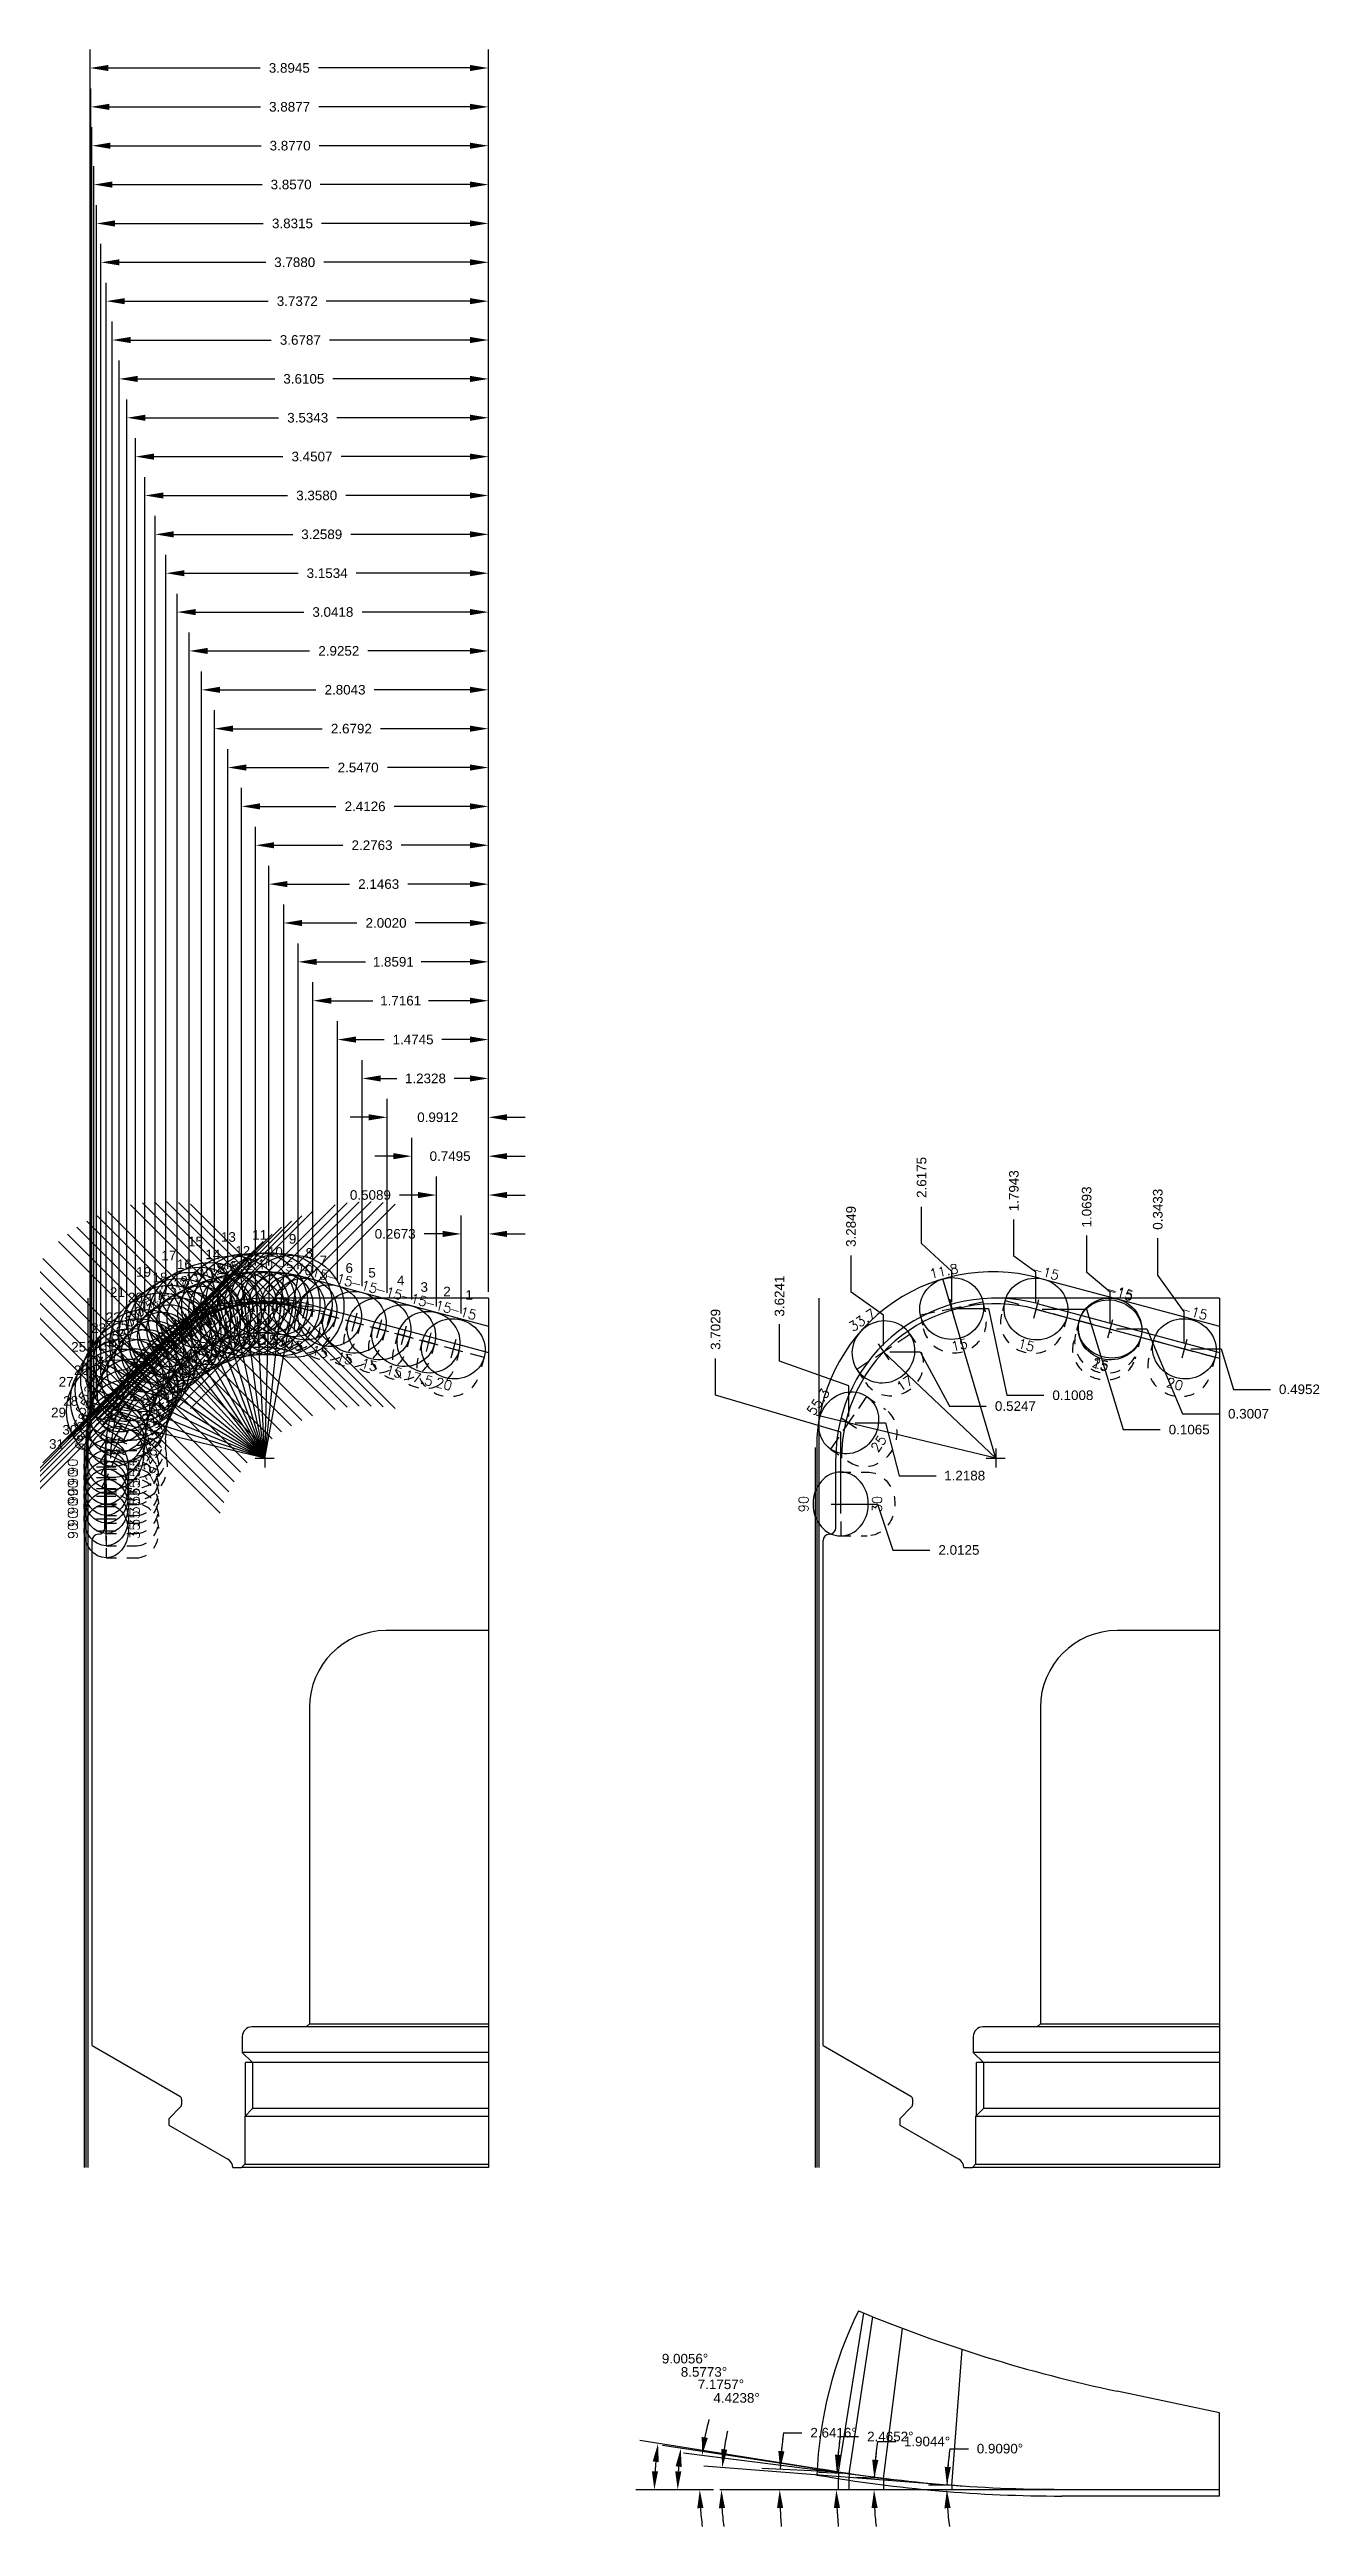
# Model space of a CAD drawing. Header units: inches. Extents: x 104.6 to 170.9, y -36.4 to -12.2.
# Drawn here: x 104.62 to 117.03, y -36.45 to -12.23 of the extents above; entities that cross this region are included whole.
import ezdxf
from ezdxf.enums import TextEntityAlignment as Align

# ---------------------------------------------------------------- set-up
doc = ezdxf.new("R2010")
doc.units = ezdxf.units.IN
doc.header["$MEASUREMENT"] = 0
doc.header["$PDMODE"] = 35
doc.linetypes.add('CENTER2', pattern=[1.125, 0.75, -0.125, 0.125, -0.125])
doc.linetypes.add('HIDDEN2', pattern=[0.1875, 0.125, -0.0625])
doc.layers.get('Defpoints').update_dxf_attribs({"color": 10})
for name, color, linetype, true_color in [('Blade_1', 30, 'Continuous', 0xff7f00), ('Blade_2', 7, 'Continuous', 0xcccc00), ('Blade_3', 7, 'Continuous', 0x00cc00), ('Blade_4', 7, 'Continuous', 0x00cccc), ('Blade_5', 7, 'Continuous', 0x0066cc), ('Blade_6', 7, 'Continuous', 0xc880f5)]:
    doc.layers.add(name, color=color, linetype=linetype, true_color=true_color)
for name, color, linetype in [('Blade_7', 220, 'Continuous'), ('CLine', 5, 'CENTER2'), ('Text', 3, 'Continuous')]:
    doc.layers.add(name, color=color, linetype=linetype)
doc.styles.add('RomanS', font='romans')
doc.styles.get("Standard").update_dxf_attribs({"font": 'arial.ttf'})
doc.dimstyles.get("Standard").update_dxf_attribs({"dimtxt": 0.09375, "dimasz": 0.18, "dimexe": 0.18, "dimexo": 0.0625, "dimgap": 0.09, "dimtad": 0, "dimtih": 1, "dimtoh": 1, "dimdec": 4, "dimzin": 0, "dimdsep": 46, "dimtxsty": 'Standard', "dimcen": 0.09, "dimadec": 4, "dimazin": 0, "dimtfac": 1, "dimtdec": 4, "dimtofl": 0, "dimtmove": 0, "dimatfit": 3, "dimfxl": 1, "dimtolj": 1, "dimtzin": 0, "dimarcsym": 0})

msp = doc.modelspace()

# ---------------------------------------------------------------- texts
at = {"layer": 'Blade_1'}
for s, height, p in [('14', 0.093984, (106.1405, -24.05508)), ('7', 0.09398, (107.25754, -24.11481)), ('4', 0.09398, (108.01373, -24.31006)), ('21', 0.093984, (105.20708, -24.42573)), ('1', 0.09398, (108.68257, -24.45247)), ('28', 0.093984, (104.75003, -25.48884))]:
    msp.add_text(s, height=height, dxfattribs=at).set_placement(p)
at = {"layer": 'Blade_2'}
for s, p in [('13', (106.2922, -23.8851)), ('20', (105.38388, -24.47614)), ('27', (104.7064, -25.30076))]:
    msp.add_text(s, height=0.093984, dxfattribs=at).set_placement(p)
at = {"layer": 'Blade_3'}
for s, height, p in [('12', 0.093984, (106.4324, -24.02063)), ('19', 0.093984, (105.46354, -24.22703)), ('6', 0.09398, (107.51037, -24.18831)), ('3', 0.09398, (108.24357, -24.37437)), ('26', 0.093984, (104.85482, -25.18706))]:
    msp.add_text(s, height=height, dxfattribs=at).set_placement(p)
at = {"layer": 'Blade_4'}
for s, p in [('11', (106.59789, -23.86443)), ('18', (105.62349, -24.28084)), ('25', (104.82872, -24.95994))]:
    msp.add_text(s, height=0.093984, dxfattribs=at).set_placement(p)
at = {"layer": 'Blade_5'}
for s, height, p in [('17', 0.093984, (105.71007, -24.06575)), ('10', 0.093984, (106.75188, -24.03211)), ('5', 0.09398, (107.73332, -24.23425)), ('2', 0.09398, (108.46652, -24.41802)), ('24', 0.093984, (104.98203, -24.94494)), ('31', 0.093984, (104.61194, -25.90902))]:
    msp.add_text(s, height=height, dxfattribs=at).set_placement(p)
at = {"layer": 'Blade_6'}
for s, height, p in [('9', 0.09398, (106.95644, -23.90348)), ('16', 0.093984, (105.86236, -24.15207)), ('23', 0.093984, (105.02309, -24.7766)), ('30', 0.093984, (104.74199, -25.77099))]:
    msp.add_text(s, height=height, dxfattribs=at).set_placement(p)
at = {"layer": 'Blade_7'}
for s, height, p in [('15', 0.093984, (105.97041, -23.92874)), ('8', 0.09398, (107.11963, -24.0413)), ('22', 0.093984, (105.16611, -24.67037)), ('29', 0.093984, (104.63192, -25.6009))]:
    msp.add_text(s, height=height, dxfattribs=at).set_placement(p)

# ---------------------------------------------------------------- blocks, each defined once
blk = doc.blocks.new('CMark')
at = {"layer": 'CLine'}
for p, q in [((-0.094, 0), (0.094, 0)), ((0, 0.094), (0, -0.094))]:
    blk.add_line(p, q, dxfattribs=at)
blk = doc.blocks.new('1613@15')
for p, q in [((-0.17, 0), (-0.312, 0)), ((0.171, 0), (0.312, 0))]:
    blk.add_line(p, q)
at = {"color": 8, "linetype": 'HIDDEN2', "ltscale": 0.5}
blk.add_line((-0.312, 0), (-0.312, -0.135), dxfattribs=at)
at = {"color": 8, "linetype": 'HIDDEN2', "ltscale": 0.5, "flags": 128}
blk.add_lwpolyline([(0.312, 0), (0.312, -0.135)], dxfattribs=at)
blk.add_ellipse((0, 0), major_axis=(-0.312, 0), ratio=0.965926, start_param=-3.141592653589793, end_param=3.141592653589793)
at = {"color": 8, "linetype": 'HIDDEN2', "ltscale": 0.5}
blk.add_ellipse((0, -0.135), major_axis=(-0.312, 0), ratio=0.965926, start_param=0, end_param=3.141593, dxfattribs=at)
blk.add_blockref('CMark', (0, 0))
at = {"style": 'RomanS'}
blk.add_text('15', height=0.094, dxfattribs=at).set_placement((0, -0.364), align=Align.MIDDLE_CENTER)
blk.add_attdef('ANG', text='', height=0.094, dxfattribs=at).set_placement((0, 0.298), align=Align.BOTTOM_CENTER)
blk = doc.blocks.new('1613@17')
for p, q in [((-0.17, 0), (-0.313, 0)), ((0.171, 0), (0.312, 0))]:
    blk.add_line(p, q)
at = {"color": 8, "linetype": 'HIDDEN2', "ltscale": 0.5}
blk.add_line((-0.313, 0), (-0.313, -0.152), dxfattribs=at)
at = {"color": 8, "linetype": 'HIDDEN2', "ltscale": 0.5, "flags": 128}
blk.add_lwpolyline([(0.312, 0), (0.312, -0.152)], dxfattribs=at)
blk.add_ellipse((0, 0), major_axis=(-0.312, 0), ratio=0.95632, start_param=3.141593, end_param=9.424778)
at = {"color": 8, "linetype": 'HIDDEN2', "ltscale": 0.5}
blk.add_ellipse((0, -0.152), major_axis=(-0.312, 0), ratio=0.95632, start_param=0, end_param=3.141593, dxfattribs=at)
blk.add_blockref('CMark', (0, 0))
at = {"style": 'RomanS'}
blk.add_text('17', height=0.094, dxfattribs=at).set_placement((0.001, -0.373), align=Align.MIDDLE_CENTER)
blk.add_attdef('ANG', text='', height=0.094, dxfattribs=at).set_placement((0, 0.298), align=Align.BOTTOM_CENTER)
blk = doc.blocks.new('1613@25')
for p, q in [((-0.17, 0), (-0.312, 0)), ((0.171, 0), (0.312, 0))]:
    blk.add_line(p, q)
at = {"color": 8, "linetype": 'HIDDEN2', "ltscale": 0.5}
blk.add_line((-0.312, 0), (-0.312, -0.22), dxfattribs=at)
at = {"color": 8, "linetype": 'HIDDEN2', "ltscale": 0.5, "flags": 128}
blk.add_lwpolyline([(0.312, 0), (0.312, -0.22)], dxfattribs=at)
blk.add_ellipse((0, 0), major_axis=(-0.312, 0), ratio=0.906308, start_param=-3.141592653589793, end_param=3.141592653589793)
at = {"color": 8, "linetype": 'HIDDEN2', "ltscale": 0.5}
blk.add_ellipse((0, -0.22), major_axis=(-0.312, 0), ratio=0.906308, start_param=0, end_param=3.141593, dxfattribs=at)
blk.add_blockref('CMark', (0, 0))
at = {"style": 'RomanS'}
blk.add_text('25', height=0.094, dxfattribs=at).set_placement((0, -0.356), align=Align.MIDDLE_CENTER)
blk.add_attdef('ANG', text='', height=0.094, dxfattribs=at).set_placement((0, 0.287), align=Align.BOTTOM_CENTER)
blk = doc.blocks.new('1613@20')
for p, q in [((-0.17, 0), (-0.312, 0)), ((0.171, 0), (0.312, 0))]:
    blk.add_line(p, q)
at = {"color": 8, "linetype": 'HIDDEN2', "ltscale": 0.5}
blk.add_line((-0.312, 0), (-0.312, -0.178), dxfattribs=at)
at = {"color": 8, "linetype": 'HIDDEN2', "ltscale": 0.5, "flags": 128}
blk.add_lwpolyline([(0.312, 0), (0.312, -0.178)], dxfattribs=at)
blk.add_ellipse((0, 0), major_axis=(-0.312, 0), ratio=0.939693, start_param=-3.141592653589793, end_param=3.141592653589793)
at = {"color": 8, "linetype": 'HIDDEN2', "ltscale": 0.5}
blk.add_ellipse((0, -0.178), major_axis=(-0.312, 0), ratio=0.939693, start_param=0, end_param=3.141593, dxfattribs=at)
blk.add_blockref('CMark', (0, 0))
at = {"style": 'RomanS'}
blk.add_text('20', height=0.094, dxfattribs=at).set_placement((0, -0.356), align=Align.MIDDLE_CENTER)
blk.add_attdef('ANG', text='', height=0.094, dxfattribs=at).set_placement((0, 0.298), align=Align.BOTTOM_CENTER)
blk = doc.blocks.new('1613@17.5')
for p, q in [((-0.17, 0), (-0.312, 0)), ((0.171, 0), (0.312, 0))]:
    blk.add_line(p, q)
at = {"color": 8, "linetype": 'HIDDEN2', "ltscale": 0.5}
blk.add_line((-0.312, 0), (-0.312, -0.159), dxfattribs=at)
at = {"color": 8, "linetype": 'HIDDEN2', "ltscale": 0.5, "flags": 128}
blk.add_lwpolyline([(0.312, 0), (0.312, -0.159)], dxfattribs=at)
at = {"extrusion": (0, 0, -1)}
blk.add_ellipse((0, 0), major_axis=(-0.312, 0), ratio=0.953717, start_param=-3.141592653589793, end_param=3.141592653589793, dxfattribs=at)
at = {"color": 8, "linetype": 'HIDDEN2', "ltscale": 0.5}
blk.add_ellipse((0, -0.159), major_axis=(0.312, 0), ratio=0.953717, start_param=3.141593, end_param=6.283185, dxfattribs=at)
blk.add_blockref('CMark', (0, 0))
at = {"style": 'RomanS'}
blk.add_text('17.5', height=0.094, dxfattribs=at).set_placement((0, -0.364), align=Align.MIDDLE_CENTER)
blk.add_attdef('ANG', text='', height=0.094, dxfattribs=at).set_placement((0, 0.298), align=Align.BOTTOM_CENTER)
blk = doc.blocks.new('1613@16')
for p, q in [((-0.17, 0), (-0.312, 0)), ((0.171, 0), (0.312, 0))]:
    blk.add_line(p, q)
at = {"color": 8, "linetype": 'HIDDEN2', "ltscale": 0.5}
blk.add_line((-0.312, 0), (-0.312, -0.143), dxfattribs=at)
at = {"color": 8, "linetype": 'HIDDEN2', "ltscale": 0.5, "flags": 128}
blk.add_lwpolyline([(0.312, 0), (0.312, -0.143)], dxfattribs=at)
at = {"extrusion": (0, 0, -1)}
blk.add_ellipse((0, 0), major_axis=(-0.312, 0), ratio=0.961248, start_param=-3.141592653589793, end_param=3.141592653589793, dxfattribs=at)
at = {"color": 8, "linetype": 'HIDDEN2', "ltscale": 0.5}
blk.add_ellipse((0, -0.143), major_axis=(0.312, 0), ratio=0.953717, start_param=3.141593, end_param=6.283185, dxfattribs=at)
blk.add_blockref('CMark', (0, 0))
at = {"style": 'RomanS'}
blk.add_text('16', height=0.094, dxfattribs=at).set_placement((0, -0.364), align=Align.MIDDLE_CENTER)
blk.add_attdef('ANG', text='', height=0.094, dxfattribs=at).set_placement((0, 0.298), align=Align.BOTTOM_CENTER)
blk = doc.blocks.new('1613@23')
for p, q in [((-0.17, 0), (-0.313, 0)), ((0.171, 0), (0.312, 0))]:
    blk.add_line(p, q)
at = {"color": 8, "linetype": 'HIDDEN2', "ltscale": 0.5}
blk.add_line((-0.313, 0), (-0.313, -0.203), dxfattribs=at)
at = {"color": 8, "linetype": 'HIDDEN2', "ltscale": 0.5, "flags": 128}
blk.add_lwpolyline([(0.312, 0), (0.312, -0.203)], dxfattribs=at)
blk.add_ellipse((0, 0), major_axis=(-0.312, 0), ratio=0.920512, start_param=3.141593, end_param=9.424778)
at = {"color": 8, "linetype": 'HIDDEN2', "ltscale": 0.5}
blk.add_ellipse((0, -0.203), major_axis=(-0.312, 0), ratio=0.920512, start_param=0, end_param=3.141593, dxfattribs=at)
blk.add_blockref('CMark', (0, 0))
at = {"style": 'RomanS'}
blk.add_text('23', height=0.094, dxfattribs=at).set_placement((-0.001, -0.379), align=Align.MIDDLE_CENTER)
blk.add_attdef('ANG', text='', height=0.094, dxfattribs=at).set_placement((0, 0.287), align=Align.BOTTOM_CENTER)
blk = doc.blocks.new('1613@22')
for p, q in [((-0.17, 0), (-0.313, 0)), ((0.171, 0), (0.312, 0))]:
    blk.add_line(p, q)
at = {"color": 8, "linetype": 'HIDDEN2', "ltscale": 0.5}
blk.add_line((-0.313, 0), (-0.313, -0.195), dxfattribs=at)
at = {"color": 8, "linetype": 'HIDDEN2', "ltscale": 0.5, "flags": 128}
blk.add_lwpolyline([(0.312, 0), (0.312, -0.195)], dxfattribs=at)
blk.add_ellipse((0, 0), major_axis=(-0.312, 0), ratio=0.927168, start_param=3.141593, end_param=9.424778)
at = {"color": 8, "linetype": 'HIDDEN2', "ltscale": 0.5}
blk.add_ellipse((0, -0.195), major_axis=(-0.312, 0), ratio=0.927168, start_param=0, end_param=3.141593, dxfattribs=at)
blk.add_blockref('CMark', (0, 0))
at = {"style": 'RomanS'}
blk.add_text('22', height=0.094, dxfattribs=at).set_placement((0.003, -0.376), align=Align.MIDDLE_CENTER)
blk.add_attdef('ANG', text='', height=0.094, dxfattribs=at).set_placement((0, 0.287), align=Align.BOTTOM_CENTER)
blk = doc.blocks.new('1613@21')
for p, q in [((-0.17, 0), (-0.313, 0)), ((0.171, 0), (0.312, 0))]:
    blk.add_line(p, q)
at = {"color": 8, "linetype": 'HIDDEN2', "ltscale": 0.5}
blk.add_line((-0.313, 0), (-0.313, -0.186), dxfattribs=at)
at = {"color": 8, "linetype": 'HIDDEN2', "ltscale": 0.5, "flags": 128}
blk.add_lwpolyline([(0.312, 0), (0.312, -0.186)], dxfattribs=at)
blk.add_ellipse((0, 0), major_axis=(-0.312, 0), ratio=0.933568, start_param=3.141593, end_param=9.424778)
at = {"color": 8, "linetype": 'HIDDEN2', "ltscale": 0.5}
blk.add_ellipse((0, -0.186), major_axis=(-0.312, 0), ratio=0.933568, start_param=0, end_param=3.141593, dxfattribs=at)
blk.add_blockref('CMark', (0, 0))
at = {"style": 'RomanS'}
blk.add_text('21', height=0.094, dxfattribs=at).set_placement((0, -0.377), align=Align.MIDDLE_CENTER)
blk.add_attdef('ANG', text='', height=0.094, dxfattribs=at).set_placement((0, 0.298), align=Align.BOTTOM_CENTER)
blk = doc.blocks.new('1613@18')
for p, q in [((-0.17, 0), (-0.312, 0)), ((0.171, 0), (0.312, 0))]:
    blk.add_line(p, q)
at = {"color": 8, "linetype": 'HIDDEN2', "ltscale": 0.5}
blk.add_line((-0.312, 0), (-0.312, -0.159), dxfattribs=at)
at = {"color": 8, "linetype": 'HIDDEN2', "ltscale": 0.5, "flags": 128}
blk.add_lwpolyline([(0.312, 0), (0.312, -0.159)], dxfattribs=at)
at = {"extrusion": (0, 0, -1)}
blk.add_ellipse((0, 0), major_axis=(-0.312, 0), ratio=0.95104, start_param=-3.141592653589793, end_param=3.141592653589793, dxfattribs=at)
at = {"color": 8, "linetype": 'HIDDEN2', "ltscale": 0.5}
blk.add_ellipse((0, -0.161), major_axis=(0.312, 0), ratio=0.953717, start_param=3.141593, end_param=6.283185, dxfattribs=at)
blk.add_blockref('CMark', (0, 0))
at = {"style": 'RomanS'}
blk.add_text('18', height=0.094, dxfattribs=at).set_placement((0, -0.364), align=Align.MIDDLE_CENTER)
blk.add_attdef('ANG', text='', height=0.094, dxfattribs=at).set_placement((0, 0.298), align=Align.BOTTOM_CENTER)
blk = doc.blocks.new('1613@26')
for p, q in [((-0.17, 0), (-0.313, 0)), ((0.171, 0), (0.312, 0))]:
    blk.add_line(p, q)
at = {"color": 8, "linetype": 'HIDDEN2', "ltscale": 0.5}
blk.add_line((-0.313, 0), (-0.313, -0.228), dxfattribs=at)
at = {"color": 8, "linetype": 'HIDDEN2', "ltscale": 0.5, "flags": 128}
blk.add_lwpolyline([(0.312, 0), (0.312, -0.228)], dxfattribs=at)
blk.add_ellipse((0, 0), major_axis=(-0.312, 0), ratio=0.898784, start_param=3.141593, end_param=9.424778)
at = {"color": 8, "linetype": 'HIDDEN2', "ltscale": 0.5}
blk.add_ellipse((0, -0.228), major_axis=(-0.312, 0), ratio=0.898784, start_param=0, end_param=3.141593, dxfattribs=at)
blk.add_blockref('CMark', (0, 0))
at = {"style": 'RomanS'}
blk.add_text('26', height=0.094, dxfattribs=at).set_placement((0, -0.381), align=Align.MIDDLE_CENTER)
blk.add_attdef('ANG', text='', height=0.094, dxfattribs=at).set_placement((0, 0.287), align=Align.BOTTOM_CENTER)
blk = doc.blocks.new('1613@27')
for p, q in [((-0.17, 0), (-0.313, 0)), ((0.171, 0), (0.312, 0))]:
    blk.add_line(p, q)
at = {"color": 8, "linetype": 'HIDDEN2', "ltscale": 0.5}
blk.add_line((-0.313, 0), (-0.313, -0.236), dxfattribs=at)
at = {"color": 8, "linetype": 'HIDDEN2', "ltscale": 0.5, "flags": 128}
blk.add_lwpolyline([(0.312, 0), (0.312, -0.236)], dxfattribs=at)
blk.add_ellipse((0, 0), major_axis=(-0.312, 0), ratio=0.891008, start_param=3.141593, end_param=9.424778)
at = {"color": 8, "linetype": 'HIDDEN2', "ltscale": 0.5}
blk.add_ellipse((0, -0.236), major_axis=(-0.312, 0), ratio=0.891008, start_param=0, end_param=3.141593, dxfattribs=at)
blk.add_blockref('CMark', (0, 0))
at = {"style": 'RomanS'}
blk.add_text('27', height=0.094, dxfattribs=at).set_placement((0.003, -0.384), align=Align.MIDDLE_CENTER)
blk.add_attdef('ANG', text='', height=0.094, dxfattribs=at).set_placement((0, 0.287), align=Align.BOTTOM_CENTER)
blk = doc.blocks.new('1313@35')
for p, q in [((-0.17, 0), (-0.265, 0)), ((0.171, 0), (0.264, 0))]:
    blk.add_line(p, q)
at = {"color": 8, "linetype": 'HIDDEN2', "ltscale": 0.5}
blk.add_line((-0.265, 0), (-0.265, -0.298), dxfattribs=at)
at = {"color": 8, "linetype": 'HIDDEN2', "ltscale": 0.5, "flags": 128}
blk.add_lwpolyline([(0.264, 0), (0.264, -0.298)], dxfattribs=at)
blk.add_ellipse((0, 0), major_axis=(0.264, 0), ratio=0.819152)
at = {"color": 8, "linetype": 'HIDDEN2', "ltscale": 0.5}
blk.add_ellipse((0, -0.298), major_axis=(0.264, 0), ratio=0.819152, start_param=3.141593, end_param=6.283185, dxfattribs=at)
blk.add_blockref('CMark', (0, 0))
at = {"style": 'RomanS'}
blk.add_text('35', height=0.094, dxfattribs=at).set_placement((0, -0.279), align=Align.MIDDLE_CENTER)
blk.add_attdef('ANG', text='', height=0.094, dxfattribs=at).set_placement((0, 0.251), align=Align.BOTTOM_CENTER)
blk = doc.blocks.new('1613@29')
for p, q in [((-0.17, 0), (-0.313, 0)), ((0.171, 0), (0.312, 0))]:
    blk.add_line(p, q)
at = {"color": 8, "linetype": 'HIDDEN2', "ltscale": 0.5}
blk.add_line((-0.313, 0), (-0.313, -0.252), dxfattribs=at)
at = {"color": 8, "linetype": 'HIDDEN2', "ltscale": 0.5, "flags": 128}
blk.add_lwpolyline([(0.312, 0), (0.312, -0.252)], dxfattribs=at)
blk.add_ellipse((0, 0), major_axis=(-0.312, 0), ratio=0.874624, start_param=3.141593, end_param=9.424778)
at = {"color": 8, "linetype": 'HIDDEN2', "ltscale": 0.5}
blk.add_ellipse((0, -0.252), major_axis=(-0.312, 0), ratio=0.874624, start_param=0, end_param=3.141593, dxfattribs=at)
blk.add_blockref('CMark', (0, 0))
at = {"style": 'RomanS'}
blk.add_text('29', height=0.094, dxfattribs=at).set_placement((0.006, -0.395), align=Align.MIDDLE_CENTER)
blk.add_attdef('ANG', text='', height=0.094, dxfattribs=at).set_placement((0, 0.287), align=Align.BOTTOM_CENTER)
blk = doc.blocks.new('*D309')
at = {"layer": 'Defpoints', "color": 0, "transparency": 16777216}
for p in [(108.641, -23.808), (108.908, -24.437), (108.641, -24.648)]:
    blk.add_point(p, dxfattribs=at)
at = {"layer": 'Text', "color": 0, "lineweight": -2, "transparency": 16777216}
for p, q in [((108.641, -24.586), (108.641, -23.628)), ((108.908, -24.374), (108.908, -23.628)), ((108.461, -23.808), (108.281, -23.808)), ((109.088, -23.808), (109.268, -23.808))]:
    blk.add_line(p, q, dxfattribs=at)
at = {"layer": 'Text', "color": 0, "transparency": 16777216}
for points in [[(108.461, -23.778), (108.461, -23.838), (108.641, -23.808)], [(109.088, -23.778), (109.088, -23.838), (108.908, -23.808)]]:
    blk.add_solid(points, dxfattribs=at)
at = {"layer": 'Text', "color": 0, "transparency": 16777216, "insert": (107.996, -23.808), "char_height": 0.0938, "attachment_point": 5}
blk.add_mtext('\\A1;0.2673', dxfattribs=at)
blk = doc.blocks.new('*D310')
at = {"layer": 'Defpoints', "color": 0, "transparency": 16777216}
for p in [(108.399, -23.428), (108.908, -24.437), (108.399, -24.579)]:
    blk.add_point(p, dxfattribs=at)
at = {"layer": 'Text', "color": 0, "lineweight": -2, "transparency": 16777216}
for p, q in [((108.399, -24.517), (108.399, -23.248)), ((108.908, -24.374), (108.908, -23.248)), ((108.219, -23.428), (108.039, -23.428)), ((109.088, -23.428), (109.268, -23.428))]:
    blk.add_line(p, q, dxfattribs=at)
at = {"layer": 'Text', "color": 0, "transparency": 16777216}
for points in [[(108.219, -23.398), (108.219, -23.458), (108.399, -23.428)], [(109.088, -23.398), (109.088, -23.458), (108.908, -23.428)]]:
    blk.add_solid(points, dxfattribs=at)
at = {"layer": 'Text', "color": 0, "transparency": 16777216, "insert": (107.754, -23.428), "char_height": 0.0938, "attachment_point": 5}
blk.add_mtext('\\A1;0.5089', dxfattribs=at)
blk = doc.blocks.new('*D311')
at = {"layer": 'Defpoints', "color": 0, "transparency": 16777216}
for p in [(108.158, -23.048), (108.908, -24.437), (108.158, -24.511)]:
    blk.add_point(p, dxfattribs=at)
at = {"layer": 'Text', "color": 0, "lineweight": -2, "transparency": 16777216}
for p, q in [((108.158, -24.448), (108.158, -22.868)), ((108.908, -24.374), (108.908, -22.868)), ((107.978, -23.048), (107.798, -23.048)), ((109.088, -23.048), (109.268, -23.048))]:
    blk.add_line(p, q, dxfattribs=at)
at = {"layer": 'Text', "color": 0, "transparency": 16777216}
for points in [[(107.978, -23.018), (107.978, -23.078), (108.158, -23.048)], [(109.088, -23.018), (109.088, -23.078), (108.908, -23.048)]]:
    blk.add_solid(points, dxfattribs=at)
at = {"layer": 'Text', "color": 0, "transparency": 16777216, "insert": (108.533, -23.048), "char_height": 0.0938, "attachment_point": 5}
blk.add_mtext('\\A1;0.7495', dxfattribs=at)
blk = doc.blocks.new('*D312')
at = {"layer": 'Defpoints', "color": 0, "transparency": 16777216}
for p in [(107.917, -22.668), (107.917, -24.446), (108.908, -24.437)]:
    blk.add_point(p, dxfattribs=at)
at = {"layer": 'Text', "color": 0, "lineweight": -2, "transparency": 16777216}
for p, q in [((107.917, -24.383), (107.917, -22.488)), ((108.908, -24.374), (108.908, -22.488)), ((107.737, -22.668), (107.557, -22.668)), ((109.088, -22.668), (109.268, -22.668))]:
    blk.add_line(p, q, dxfattribs=at)
at = {"layer": 'Text', "color": 0, "transparency": 16777216}
for points in [[(107.737, -22.638), (107.737, -22.698), (107.917, -22.668)], [(109.088, -22.638), (109.088, -22.698), (108.908, -22.668)]]:
    blk.add_solid(points, dxfattribs=at)
at = {"layer": 'Text', "color": 0, "transparency": 16777216, "insert": (108.412, -22.668), "char_height": 0.0938, "attachment_point": 5}
blk.add_mtext('\\A1;0.9912', dxfattribs=at)
blk = doc.blocks.new('*D313')
at = {"layer": 'Defpoints', "color": 0, "transparency": 16777216}
for p in [(107.675, -22.288), (107.675, -24.381), (108.908, -24.437)]:
    blk.add_point(p, dxfattribs=at)
at = {"layer": 'Text', "color": 0, "lineweight": -2, "transparency": 16777216}
for p, q in [((107.675, -24.319), (107.675, -22.108)), ((108.908, -24.374), (108.908, -22.108)), ((107.855, -22.288), (108.011, -22.288)), ((108.728, -22.288), (108.572, -22.288))]:
    blk.add_line(p, q, dxfattribs=at)
at = {"layer": 'Text', "color": 0, "transparency": 16777216}
for points in [[(107.855, -22.258), (107.855, -22.318), (107.675, -22.288)], [(108.728, -22.258), (108.728, -22.318), (108.908, -22.288)]]:
    blk.add_solid(points, dxfattribs=at)
at = {"layer": 'Text', "color": 0, "transparency": 16777216, "insert": (108.292, -22.288), "char_height": 0.0938, "attachment_point": 5}
blk.add_mtext('\\A1;1.2328', dxfattribs=at)
blk = doc.blocks.new('*D314')
at = {"layer": 'Defpoints', "color": 0, "transparency": 16777216}
for p in [(107.433, -21.908), (107.433, -24.316), (108.908, -24.437)]:
    blk.add_point(p, dxfattribs=at)
at = {"layer": 'Text', "color": 0, "lineweight": -2, "transparency": 16777216}
for p, q in [((107.433, -24.254), (107.433, -21.728)), ((108.908, -24.374), (108.908, -21.728)), ((107.613, -21.908), (107.89, -21.908)), ((108.728, -21.908), (108.451, -21.908))]:
    blk.add_line(p, q, dxfattribs=at)
at = {"layer": 'Text', "color": 0, "transparency": 16777216}
for points in [[(107.613, -21.878), (107.613, -21.938), (107.433, -21.908)], [(108.728, -21.878), (108.728, -21.938), (108.908, -21.908)]]:
    blk.add_solid(points, dxfattribs=at)
at = {"layer": 'Text', "color": 0, "transparency": 16777216, "insert": (108.171, -21.908), "char_height": 0.0938, "attachment_point": 5}
blk.add_mtext('\\A1;1.4745', dxfattribs=at)
blk = doc.blocks.new('*D315')
at = {"layer": 'Defpoints', "color": 0, "transparency": 16777216}
for p in [(107.192, -21.528), (107.192, -24.252), (108.908, -24.437)]:
    blk.add_point(p, dxfattribs=at)
at = {"layer": 'Text', "color": 0, "lineweight": -2, "transparency": 16777216}
for p, q in [((107.192, -24.189), (107.192, -21.348)), ((107.372, -21.528), (107.779, -21.528)), ((108.728, -21.528), (108.321, -21.528)), ((108.908, -24.374), (108.908, -21.348))]:
    blk.add_line(p, q, dxfattribs=at)
at = {"layer": 'Text', "color": 0, "transparency": 16777216}
for points in [[(107.372, -21.498), (107.372, -21.558), (107.192, -21.528)], [(108.728, -21.498), (108.728, -21.558), (108.908, -21.528)]]:
    blk.add_solid(points, dxfattribs=at)
at = {"layer": 'Text', "color": 0, "transparency": 16777216, "insert": (108.05, -21.528), "char_height": 0.0938, "attachment_point": 5}
blk.add_mtext('\\A1;1.7161', dxfattribs=at)
blk = doc.blocks.new('*D316')
at = {"layer": 'Defpoints', "color": 0, "transparency": 16777216}
for p in [(107.049, -21.148), (107.049, -24.216), (108.908, -24.437)]:
    blk.add_point(p, dxfattribs=at)
at = {"layer": 'Text', "color": 0, "lineweight": -2, "transparency": 16777216}
for p, q in [((107.049, -24.153), (107.049, -20.968)), ((108.908, -24.374), (108.908, -20.968)), ((107.229, -21.148), (107.707, -21.148)), ((108.728, -21.148), (108.25, -21.148))]:
    blk.add_line(p, q, dxfattribs=at)
at = {"layer": 'Text', "color": 0, "transparency": 16777216}
for points in [[(107.229, -21.118), (107.229, -21.178), (107.049, -21.148)], [(108.728, -21.118), (108.728, -21.178), (108.908, -21.148)]]:
    blk.add_solid(points, dxfattribs=at)
at = {"layer": 'Text', "color": 0, "transparency": 16777216, "insert": (107.978, -21.148), "char_height": 0.0938, "attachment_point": 5}
blk.add_mtext('\\A1;1.8591', dxfattribs=at)
blk = doc.blocks.new('*D317')
at = {"layer": 'Defpoints', "color": 0, "transparency": 16777216}
for p in [(106.906, -20.768), (106.906, -24.192), (108.908, -24.437)]:
    blk.add_point(p, dxfattribs=at)
at = {"layer": 'Text', "color": 0, "lineweight": -2, "transparency": 16777216}
for p, q in [((106.906, -24.129), (106.906, -20.588)), ((107.086, -20.768), (107.622, -20.768)), ((108.728, -20.768), (108.192, -20.768)), ((108.908, -24.374), (108.908, -20.588))]:
    blk.add_line(p, q, dxfattribs=at)
at = {"layer": 'Text', "color": 0, "transparency": 16777216}
for points in [[(107.086, -20.738), (107.086, -20.798), (106.906, -20.768)], [(108.728, -20.738), (108.728, -20.798), (108.908, -20.768)]]:
    blk.add_solid(points, dxfattribs=at)
at = {"layer": 'Text', "color": 0, "transparency": 16777216, "insert": (107.907, -20.768), "char_height": 0.0938, "attachment_point": 5}
blk.add_mtext('\\A1;2.0020', dxfattribs=at)
blk = doc.blocks.new('*D318')
at = {"layer": 'Defpoints', "color": 0, "transparency": 16777216}
for p in [(106.762, -20.388), (106.762, -24.18), (108.908, -24.437)]:
    blk.add_point(p, dxfattribs=at)
at = {"layer": 'Text', "color": 0, "lineweight": -2, "transparency": 16777216}
for p, q in [((106.762, -24.117), (106.762, -20.208)), ((108.908, -24.374), (108.908, -20.208)), ((106.942, -20.388), (107.549, -20.388)), ((108.728, -20.388), (108.12, -20.388))]:
    blk.add_line(p, q, dxfattribs=at)
at = {"layer": 'Text', "color": 0, "transparency": 16777216}
for points in [[(106.942, -20.358), (106.942, -20.418), (106.762, -20.388)], [(108.728, -20.358), (108.728, -20.418), (108.908, -20.388)]]:
    blk.add_solid(points, dxfattribs=at)
at = {"layer": 'Text', "color": 0, "transparency": 16777216, "insert": (107.835, -20.388), "char_height": 0.0938, "attachment_point": 5}
blk.add_mtext('\\A1;2.1463', dxfattribs=at)
blk = doc.blocks.new('*D319')
at = {"layer": 'Defpoints', "color": 0, "transparency": 16777216}
for p in [(106.632, -20.008), (106.632, -24.179), (108.908, -24.437)]:
    blk.add_point(p, dxfattribs=at)
at = {"layer": 'Text', "color": 0, "lineweight": -2, "transparency": 16777216}
for p, q in [((106.632, -24.116), (106.632, -19.828)), ((108.908, -24.374), (108.908, -19.828)), ((106.812, -20.008), (107.484, -20.008)), ((108.728, -20.008), (108.055, -20.008))]:
    blk.add_line(p, q, dxfattribs=at)
at = {"layer": 'Text', "color": 0, "transparency": 16777216}
for points in [[(106.812, -19.978), (106.812, -20.038), (106.632, -20.008)], [(108.728, -19.978), (108.728, -20.038), (108.908, -20.008)]]:
    blk.add_solid(points, dxfattribs=at)
at = {"layer": 'Text', "color": 0, "transparency": 16777216, "insert": (107.77, -20.008), "char_height": 0.0938, "attachment_point": 5}
blk.add_mtext('\\A1;2.2763', dxfattribs=at)
blk = doc.blocks.new('*D320')
at = {"layer": 'Defpoints', "color": 0, "transparency": 16777216}
for p in [(106.495, -19.628), (106.495, -24.189), (108.908, -24.437)]:
    blk.add_point(p, dxfattribs=at)
at = {"layer": 'Text', "color": 0, "lineweight": -2, "transparency": 16777216}
for p, q in [((106.495, -24.127), (106.495, -19.448)), ((108.908, -24.374), (108.908, -19.448)), ((106.675, -19.628), (107.416, -19.628)), ((108.728, -19.628), (107.987, -19.628))]:
    blk.add_line(p, q, dxfattribs=at)
at = {"layer": 'Text', "color": 0, "transparency": 16777216}
for points in [[(106.675, -19.598), (106.675, -19.658), (106.495, -19.628)], [(108.728, -19.598), (108.728, -19.658), (108.908, -19.628)]]:
    blk.add_solid(points, dxfattribs=at)
at = {"layer": 'Text', "color": 0, "transparency": 16777216, "insert": (107.702, -19.628), "char_height": 0.0938, "attachment_point": 5}
blk.add_mtext('\\A1;2.4126', dxfattribs=at)
blk = doc.blocks.new('*D321')
at = {"layer": 'Defpoints', "color": 0, "transparency": 16777216}
for p in [(106.361, -19.248), (106.361, -24.21), (108.908, -24.437)]:
    blk.add_point(p, dxfattribs=at)
at = {"layer": 'Text', "color": 0, "lineweight": -2, "transparency": 16777216}
for p, q in [((106.361, -24.148), (106.361, -19.068)), ((108.908, -24.374), (108.908, -19.068)), ((106.541, -19.248), (107.349, -19.248)), ((108.728, -19.248), (107.92, -19.248))]:
    blk.add_line(p, q, dxfattribs=at)
at = {"layer": 'Text', "color": 0, "transparency": 16777216}
for points in [[(106.541, -19.218), (106.541, -19.278), (106.361, -19.248)], [(108.728, -19.218), (108.728, -19.278), (108.908, -19.248)]]:
    blk.add_solid(points, dxfattribs=at)
at = {"layer": 'Text', "color": 0, "transparency": 16777216, "insert": (107.634, -19.248), "char_height": 0.0938, "attachment_point": 5}
blk.add_mtext('\\A1;2.5470', dxfattribs=at)
blk = doc.blocks.new('*D322')
at = {"layer": 'Defpoints', "color": 0, "transparency": 16777216}
for p in [(106.229, -18.868), (106.229, -24.242), (108.908, -24.437)]:
    blk.add_point(p, dxfattribs=at)
at = {"layer": 'Text', "color": 0, "lineweight": -2, "transparency": 16777216}
for p, q in [((106.229, -24.179), (106.229, -18.688)), ((106.409, -18.868), (107.283, -18.868)), ((108.728, -18.868), (107.853, -18.868)), ((108.908, -24.374), (108.908, -18.688))]:
    blk.add_line(p, q, dxfattribs=at)
at = {"layer": 'Text', "color": 0, "transparency": 16777216}
for points in [[(106.409, -18.838), (106.409, -18.898), (106.229, -18.868)], [(108.728, -18.838), (108.728, -18.898), (108.908, -18.868)]]:
    blk.add_solid(points, dxfattribs=at)
at = {"layer": 'Text', "color": 0, "transparency": 16777216, "insert": (107.568, -18.868), "char_height": 0.0938, "attachment_point": 5}
blk.add_mtext('\\A1;2.6792', dxfattribs=at)
blk = doc.blocks.new('*D323')
at = {"layer": 'Defpoints', "color": 0, "transparency": 16777216}
for p in [(106.104, -18.488), (106.104, -24.283), (108.908, -24.437)]:
    blk.add_point(p, dxfattribs=at)
at = {"layer": 'Text', "color": 0, "lineweight": -2, "transparency": 16777216}
for p, q in [((106.104, -24.22), (106.104, -18.308)), ((108.908, -24.374), (108.908, -18.308)), ((106.284, -18.488), (107.22, -18.488)), ((108.728, -18.488), (107.791, -18.488))]:
    blk.add_line(p, q, dxfattribs=at)
at = {"layer": 'Text', "color": 0, "transparency": 16777216}
for points in [[(106.284, -18.458), (106.284, -18.518), (106.104, -18.488)], [(108.728, -18.458), (108.728, -18.518), (108.908, -18.488)]]:
    blk.add_solid(points, dxfattribs=at)
at = {"layer": 'Text', "color": 0, "transparency": 16777216, "insert": (107.506, -18.488), "char_height": 0.0938, "attachment_point": 5}
blk.add_mtext('\\A1;2.8043', dxfattribs=at)
blk = doc.blocks.new('*D324')
at = {"layer": 'Defpoints', "color": 0, "transparency": 16777216}
for p in [(105.983, -18.108), (105.983, -24.333), (108.908, -24.437)]:
    blk.add_point(p, dxfattribs=at)
at = {"layer": 'Text', "color": 0, "lineweight": -2, "transparency": 16777216}
for p, q in [((105.983, -24.27), (105.983, -17.928)), ((106.163, -18.108), (107.16, -18.108)), ((108.728, -18.108), (107.73, -18.108)), ((108.908, -24.374), (108.908, -17.928))]:
    blk.add_line(p, q, dxfattribs=at)
at = {"layer": 'Text', "color": 0, "transparency": 16777216}
for points in [[(106.163, -18.078), (106.163, -18.138), (105.983, -18.108)], [(108.728, -18.078), (108.728, -18.138), (108.908, -18.108)]]:
    blk.add_solid(points, dxfattribs=at)
at = {"layer": 'Text', "color": 0, "transparency": 16777216, "insert": (107.445, -18.108), "char_height": 0.0938, "attachment_point": 5}
blk.add_mtext('\\A1;2.9252', dxfattribs=at)
blk = doc.blocks.new('*D325')
at = {"layer": 'Defpoints', "color": 0, "transparency": 16777216}
for p in [(105.866, -17.728), (105.866, -24.392), (108.908, -24.437)]:
    blk.add_point(p, dxfattribs=at)
at = {"layer": 'Text', "color": 0, "lineweight": -2, "transparency": 16777216}
for p, q in [((105.866, -24.33), (105.866, -17.548)), ((108.908, -24.374), (108.908, -17.548)), ((106.046, -17.728), (107.102, -17.728)), ((108.728, -17.728), (107.672, -17.728))]:
    blk.add_line(p, q, dxfattribs=at)
at = {"layer": 'Text', "color": 0, "transparency": 16777216}
for points in [[(106.046, -17.698), (106.046, -17.758), (105.866, -17.728)], [(108.728, -17.698), (108.728, -17.758), (108.908, -17.728)]]:
    blk.add_solid(points, dxfattribs=at)
at = {"layer": 'Text', "color": 0, "transparency": 16777216, "insert": (107.387, -17.728), "char_height": 0.0938, "attachment_point": 5}
blk.add_mtext('\\A1;3.0418', dxfattribs=at)
blk = doc.blocks.new('*D326')
at = {"layer": 'Defpoints', "color": 0, "transparency": 16777216}
for p in [(105.755, -17.348), (105.755, -24.46), (108.908, -24.437)]:
    blk.add_point(p, dxfattribs=at)
at = {"layer": 'Text', "color": 0, "lineweight": -2, "transparency": 16777216}
for p, q in [((105.755, -24.398), (105.755, -17.168)), ((108.908, -24.374), (108.908, -17.168)), ((105.935, -17.348), (107.047, -17.348)), ((108.728, -17.348), (107.616, -17.348))]:
    blk.add_line(p, q, dxfattribs=at)
at = {"layer": 'Text', "color": 0, "transparency": 16777216}
for points in [[(105.935, -17.318), (105.935, -17.378), (105.755, -17.348)], [(108.728, -17.318), (108.728, -17.378), (108.908, -17.348)]]:
    blk.add_solid(points, dxfattribs=at)
at = {"layer": 'Text', "color": 0, "transparency": 16777216, "insert": (107.331, -17.348), "char_height": 0.0938, "attachment_point": 5}
blk.add_mtext('\\A1;3.1534', dxfattribs=at)
blk = doc.blocks.new('*D327')
at = {"layer": 'Defpoints', "color": 0, "transparency": 16777216}
for p in [(105.649, -16.968), (108.908, -24.437), (105.649, -24.536)]:
    blk.add_point(p, dxfattribs=at)
at = {"layer": 'Text', "color": 0, "lineweight": -2, "transparency": 16777216}
for p, q in [((105.649, -24.474), (105.649, -16.788)), ((108.908, -24.374), (108.908, -16.788)), ((105.829, -16.968), (106.994, -16.968)), ((108.728, -16.968), (107.563, -16.968))]:
    blk.add_line(p, q, dxfattribs=at)
at = {"layer": 'Text', "color": 0, "transparency": 16777216}
for points in [[(105.829, -16.938), (105.829, -16.998), (105.649, -16.968)], [(108.728, -16.938), (108.728, -16.998), (108.908, -16.968)]]:
    blk.add_solid(points, dxfattribs=at)
at = {"layer": 'Text', "color": 0, "transparency": 16777216, "insert": (107.278, -16.968), "char_height": 0.0938, "attachment_point": 5}
blk.add_mtext('\\A1;3.2589', dxfattribs=at)
blk = doc.blocks.new('*D328')
at = {"layer": 'Defpoints', "color": 0, "transparency": 16777216}
for p in [(105.55, -16.588), (108.908, -24.437), (105.55, -24.621)]:
    blk.add_point(p, dxfattribs=at)
at = {"layer": 'Text', "color": 0, "lineweight": -2, "transparency": 16777216}
for p, q in [((105.55, -24.558), (105.55, -16.408)), ((108.908, -24.374), (108.908, -16.408)), ((105.73, -16.588), (106.945, -16.588)), ((108.728, -16.588), (107.513, -16.588))]:
    blk.add_line(p, q, dxfattribs=at)
at = {"layer": 'Text', "color": 0, "transparency": 16777216}
for points in [[(105.73, -16.558), (105.73, -16.618), (105.55, -16.588)], [(108.728, -16.558), (108.728, -16.618), (108.908, -16.588)]]:
    blk.add_solid(points, dxfattribs=at)
at = {"layer": 'Text', "color": 0, "transparency": 16777216, "insert": (107.229, -16.588), "char_height": 0.0938, "attachment_point": 5}
blk.add_mtext('\\A1;3.3580', dxfattribs=at)
blk = doc.blocks.new('*D329')
at = {"layer": 'Defpoints', "color": 0, "transparency": 16777216}
for p in [(105.457, -16.208), (108.908, -24.437), (105.457, -24.713)]:
    blk.add_point(p, dxfattribs=at)
at = {"layer": 'Text', "color": 0, "lineweight": -2, "transparency": 16777216}
for p, q in [((105.457, -24.65), (105.457, -16.028)), ((105.637, -16.208), (106.898, -16.208)), ((108.728, -16.208), (107.467, -16.208)), ((108.908, -24.374), (108.908, -16.028))]:
    blk.add_line(p, q, dxfattribs=at)
at = {"layer": 'Text', "color": 0, "transparency": 16777216}
for points in [[(105.637, -16.178), (105.637, -16.238), (105.457, -16.208)], [(108.728, -16.178), (108.728, -16.238), (108.908, -16.208)]]:
    blk.add_solid(points, dxfattribs=at)
at = {"layer": 'Text', "color": 0, "transparency": 16777216, "insert": (107.183, -16.208), "char_height": 0.0938, "attachment_point": 5}
blk.add_mtext('\\A1;3.4507', dxfattribs=at)
blk = doc.blocks.new('*D330')
at = {"layer": 'Defpoints', "color": 0, "transparency": 16777216}
for p in [(105.374, -15.828), (108.908, -24.437), (105.374, -24.81)]:
    blk.add_point(p, dxfattribs=at)
at = {"layer": 'Text', "color": 0, "lineweight": -2, "transparency": 16777216}
for p, q in [((105.374, -24.747), (105.374, -15.648)), ((108.908, -24.374), (108.908, -15.648)), ((105.554, -15.828), (106.856, -15.828)), ((108.728, -15.828), (107.425, -15.828))]:
    blk.add_line(p, q, dxfattribs=at)
at = {"layer": 'Text', "color": 0, "transparency": 16777216}
for points in [[(105.554, -15.798), (105.554, -15.858), (105.374, -15.828)], [(108.728, -15.798), (108.728, -15.858), (108.908, -15.828)]]:
    blk.add_solid(points, dxfattribs=at)
at = {"layer": 'Text', "color": 0, "transparency": 16777216, "insert": (107.141, -15.828), "char_height": 0.0938, "attachment_point": 5}
blk.add_mtext('\\A1;3.5343', dxfattribs=at)
blk = doc.blocks.new('*D331')
at = {"layer": 'Defpoints', "color": 0, "transparency": 16777216}
for p in [(105.297, -15.448), (108.908, -24.437), (105.297, -24.914)]:
    blk.add_point(p, dxfattribs=at)
at = {"layer": 'Text', "color": 0, "lineweight": -2, "transparency": 16777216}
for p, q in [((105.297, -24.851), (105.297, -15.268)), ((105.477, -15.448), (106.818, -15.448)), ((108.728, -15.448), (107.388, -15.448)), ((108.908, -24.374), (108.908, -15.268))]:
    blk.add_line(p, q, dxfattribs=at)
at = {"layer": 'Text', "color": 0, "transparency": 16777216}
for points in [[(105.477, -15.418), (105.477, -15.478), (105.297, -15.448)], [(108.728, -15.418), (108.728, -15.478), (108.908, -15.448)]]:
    blk.add_solid(points, dxfattribs=at)
at = {"layer": 'Text', "color": 0, "transparency": 16777216, "insert": (107.103, -15.448), "char_height": 0.0938, "attachment_point": 5}
blk.add_mtext('\\A1;3.6105', dxfattribs=at)
blk = doc.blocks.new('*D332')
at = {"layer": 'Defpoints', "color": 0, "transparency": 16777216}
for p in [(105.229, -15.068), (108.908, -24.437), (105.229, -25.022)]:
    blk.add_point(p, dxfattribs=at)
at = {"layer": 'Text', "color": 0, "lineweight": -2, "transparency": 16777216}
for p, q in [((105.229, -24.96), (105.229, -14.888)), ((108.908, -24.374), (108.908, -14.888)), ((105.409, -15.068), (106.784, -15.068)), ((108.728, -15.068), (107.353, -15.068))]:
    blk.add_line(p, q, dxfattribs=at)
at = {"layer": 'Text', "color": 0, "transparency": 16777216}
for points in [[(105.409, -15.038), (105.409, -15.098), (105.229, -15.068)], [(108.728, -15.038), (108.728, -15.098), (108.908, -15.068)]]:
    blk.add_solid(points, dxfattribs=at)
at = {"layer": 'Text', "color": 0, "transparency": 16777216, "insert": (107.069, -15.068), "char_height": 0.0938, "attachment_point": 5}
blk.add_mtext('\\A1;3.6787', dxfattribs=at)
blk = doc.blocks.new('*D333')
at = {"layer": 'Defpoints', "color": 0, "transparency": 16777216}
for p in [(105.171, -14.688), (108.908, -24.437), (105.171, -25.135)]:
    blk.add_point(p, dxfattribs=at)
at = {"layer": 'Text', "color": 0, "lineweight": -2, "transparency": 16777216}
for p, q in [((105.171, -25.073), (105.171, -14.508)), ((108.908, -24.374), (108.908, -14.508)), ((105.351, -14.688), (106.755, -14.688)), ((108.728, -14.688), (107.323, -14.688))]:
    blk.add_line(p, q, dxfattribs=at)
at = {"layer": 'Text', "color": 0, "transparency": 16777216}
for points in [[(105.351, -14.658), (105.351, -14.718), (105.171, -14.688)], [(108.728, -14.658), (108.728, -14.718), (108.908, -14.688)]]:
    blk.add_solid(points, dxfattribs=at)
at = {"layer": 'Text', "color": 0, "transparency": 16777216, "insert": (107.039, -14.688), "char_height": 0.0938, "attachment_point": 5}
blk.add_mtext('\\A1;3.7372', dxfattribs=at)
blk = doc.blocks.new('*D334')
at = {"layer": 'Defpoints', "color": 0, "transparency": 16777216}
for p in [(105.12, -14.308), (108.908, -24.437), (105.12, -25.252)]:
    blk.add_point(p, dxfattribs=at)
at = {"layer": 'Text', "color": 0, "lineweight": -2, "transparency": 16777216}
for p, q in [((105.12, -25.189), (105.12, -14.128)), ((108.908, -24.374), (108.908, -14.128)), ((105.3, -14.308), (106.73, -14.308)), ((108.728, -14.308), (107.298, -14.308))]:
    blk.add_line(p, q, dxfattribs=at)
at = {"layer": 'Text', "color": 0, "transparency": 16777216}
for points in [[(105.3, -14.278), (105.3, -14.338), (105.12, -14.308)], [(108.728, -14.278), (108.728, -14.338), (108.908, -14.308)]]:
    blk.add_solid(points, dxfattribs=at)
at = {"layer": 'Text', "color": 0, "transparency": 16777216, "insert": (107.014, -14.308), "char_height": 0.0938, "attachment_point": 5}
blk.add_mtext('\\A1;3.7880', dxfattribs=at)
blk = doc.blocks.new('*D335')
at = {"layer": 'Defpoints', "color": 0, "transparency": 16777216}
for p in [(105.076, -13.928), (108.908, -24.437), (105.076, -25.372)]:
    blk.add_point(p, dxfattribs=at)
at = {"layer": 'Text', "color": 0, "lineweight": -2, "transparency": 16777216}
for p, q in [((105.076, -25.309), (105.076, -13.748)), ((108.908, -24.374), (108.908, -13.748)), ((105.256, -13.928), (106.707, -13.928)), ((108.728, -13.928), (107.277, -13.928))]:
    blk.add_line(p, q, dxfattribs=at)
at = {"layer": 'Text', "color": 0, "transparency": 16777216}
for points in [[(105.256, -13.898), (105.256, -13.958), (105.076, -13.928)], [(108.728, -13.898), (108.728, -13.958), (108.908, -13.928)]]:
    blk.add_solid(points, dxfattribs=at)
at = {"layer": 'Text', "color": 0, "transparency": 16777216, "insert": (106.992, -13.928), "char_height": 0.0938, "attachment_point": 5}
blk.add_mtext('\\A1;3.8315', dxfattribs=at)
blk = doc.blocks.new('*D336')
at = {"layer": 'Defpoints', "color": 0, "transparency": 16777216}
for p in [(105.051, -13.548), (108.908, -24.437), (105.051, -25.494)]:
    blk.add_point(p, dxfattribs=at)
at = {"layer": 'Text', "color": 0, "lineweight": -2, "transparency": 16777216}
for p, q in [((105.051, -25.432), (105.051, -13.368)), ((105.231, -13.548), (106.695, -13.548)), ((108.728, -13.548), (107.264, -13.548)), ((108.908, -24.374), (108.908, -13.368))]:
    blk.add_line(p, q, dxfattribs=at)
at = {"layer": 'Text', "color": 0, "transparency": 16777216}
for points in [[(105.231, -13.518), (105.231, -13.578), (105.051, -13.548)], [(108.728, -13.518), (108.728, -13.578), (108.908, -13.548)]]:
    blk.add_solid(points, dxfattribs=at)
at = {"layer": 'Text', "color": 0, "transparency": 16777216, "insert": (106.979, -13.548), "char_height": 0.0938, "attachment_point": 5}
blk.add_mtext('\\A1;3.8570', dxfattribs=at)
blk = doc.blocks.new('*D337')
at = {"layer": 'Defpoints', "color": 0, "transparency": 16777216}
for p in [(105.031, -13.168), (108.908, -24.437), (105.031, -25.628)]:
    blk.add_point(p, dxfattribs=at)
at = {"layer": 'Text', "color": 0, "lineweight": -2, "transparency": 16777216}
for p, q in [((105.031, -25.565), (105.031, -12.988)), ((108.908, -24.374), (108.908, -12.988)), ((105.211, -13.168), (106.685, -13.168)), ((108.728, -13.168), (107.254, -13.168))]:
    blk.add_line(p, q, dxfattribs=at)
at = {"layer": 'Text', "color": 0, "transparency": 16777216}
for points in [[(105.211, -13.138), (105.211, -13.198), (105.031, -13.168)], [(108.728, -13.138), (108.728, -13.198), (108.908, -13.168)]]:
    blk.add_solid(points, dxfattribs=at)
at = {"layer": 'Text', "color": 0, "transparency": 16777216, "insert": (106.969, -13.168), "char_height": 0.0938, "attachment_point": 5}
blk.add_mtext('\\A1;3.8770', dxfattribs=at)
blk = doc.blocks.new('*D338')
at = {"layer": 'Defpoints', "color": 0, "transparency": 16777216}
for p in [(105.02, -12.788), (108.908, -24.437), (105.02, -25.751)]:
    blk.add_point(p, dxfattribs=at)
at = {"layer": 'Text', "color": 0, "lineweight": -2, "transparency": 16777216}
for p, q in [((105.02, -25.689), (105.02, -12.608)), ((105.2, -12.788), (106.68, -12.788)), ((108.728, -12.788), (107.249, -12.788)), ((108.908, -24.374), (108.908, -12.608))]:
    blk.add_line(p, q, dxfattribs=at)
at = {"layer": 'Text', "color": 0, "transparency": 16777216}
for points in [[(105.2, -12.758), (105.2, -12.818), (105.02, -12.788)], [(108.728, -12.758), (108.728, -12.818), (108.908, -12.788)]]:
    blk.add_solid(points, dxfattribs=at)
at = {"layer": 'Text', "color": 0, "transparency": 16777216, "insert": (106.964, -12.788), "char_height": 0.0938, "attachment_point": 5}
blk.add_mtext('\\A1;3.8877', dxfattribs=at)
blk = doc.blocks.new('*D339')
at = {"layer": 'Defpoints', "color": 0, "transparency": 16777216}
for p in [(105.013, -12.408), (108.908, -24.437), (105.013, -25.884)]:
    blk.add_point(p, dxfattribs=at)
at = {"layer": 'Text', "color": 0, "lineweight": -2, "transparency": 16777216}
for p, q in [((105.013, -25.821), (105.013, -12.228)), ((108.908, -24.374), (108.908, -12.228)), ((105.193, -12.408), (106.676, -12.408)), ((108.728, -12.408), (107.246, -12.408))]:
    blk.add_line(p, q, dxfattribs=at)
at = {"layer": 'Text', "color": 0, "transparency": 16777216}
for points in [[(105.193, -12.378), (105.193, -12.438), (105.013, -12.408)], [(108.728, -12.378), (108.728, -12.438), (108.908, -12.408)]]:
    blk.add_solid(points, dxfattribs=at)
at = {"layer": 'Text', "color": 0, "transparency": 16777216, "insert": (106.961, -12.408), "char_height": 0.0938, "attachment_point": 5}
blk.add_mtext('\\A1;3.8945', dxfattribs=at)
blk = doc.blocks.new('1613@24')
for p, q in [((-0.17, 0), (-0.313, 0)), ((0.171, 0), (0.312, 0))]:
    blk.add_line(p, q)
at = {"color": 8, "linetype": 'HIDDEN2', "ltscale": 0.5}
blk.add_line((-0.313, 0), (-0.313, -0.212), dxfattribs=at)
at = {"color": 8, "linetype": 'HIDDEN2', "ltscale": 0.5, "flags": 128}
blk.add_lwpolyline([(0.312, 0), (0.312, -0.212)], dxfattribs=at)
blk.add_ellipse((0, 0), major_axis=(-0.312, 0), ratio=0.913536, start_param=3.141593, end_param=9.424778)
at = {"color": 8, "linetype": 'HIDDEN2', "ltscale": 0.5}
blk.add_ellipse((0, -0.212), major_axis=(-0.312, 0), ratio=0.910656, start_param=0, end_param=3.141593, dxfattribs=at)
blk.add_blockref('CMark', (0, 0))
at = {"style": 'RomanS'}
blk.add_text('24', height=0.094, dxfattribs=at).set_placement((0, -0.376), align=Align.MIDDLE_CENTER)
blk.add_attdef('ANG', text='', height=0.094, dxfattribs=at).set_placement((0, 0.287), align=Align.BOTTOM_CENTER)
blk = doc.blocks.new('*D185')
at = {"layer": 'Blade_1', "color": 0, "lineweight": -2, "transparency": 16777216}
blk.add_line((113.313, -36.036), (111.014, -35.858), dxfattribs=at)
for start, end in [(168.1783, 171.8772), (183.6989, 187.3979)]:
    blk.add_arc((113.974, -36.087), 2.789, start, end, dxfattribs=at)
at = {"layer": 'Blade_1', "color": 0, "transparency": 16777216}
for points in [[(111.243, -35.696), (111.184, -35.689), (111.194, -35.872)], [(111.161, -36.268), (111.221, -36.266), (111.186, -36.087)]]:
    blk.add_solid(points, dxfattribs=at)
at = {"layer": 'Defpoints', "color": 0, "transparency": 16777216}
for p in [(111.186, -36.015), (113.375, -36.04), (113.5, -36.05), (111.171, -36.087), (114.513, -36.087)]:
    blk.add_point(p, dxfattribs=at)
at = {"layer": 'Blade_1', "color": 0, "transparency": 16777216, "insert": (111.334, -35.19), "char_height": 0.09375, "attachment_point": 5}
blk.add_mtext('\\A1;4.4238°', dxfattribs=at)
blk = doc.blocks.new('*D186')
at = {"layer": 'Blade_1', "color": 0, "lineweight": -2, "transparency": 16777216}
for p, q in [((113.42, -35.686), (113.6, -35.686)), ((113.375, -36.044), (113.21, -36.042)), ((113.375, -36.087), (113.21, -36.087))]:
    blk.add_line(p, q, dxfattribs=at)
for start, end in [(171.3455, 179.091), (171.3499, 175.2205), (183.8706, 187.7412)]:
    blk.add_arc((116.055, -36.087), 2.665, start, end, dxfattribs=at)
at = {"layer": 'Blade_1', "color": 0, "transparency": 16777216}
for points in [[(113.429, -35.866), (113.369, -35.863), (113.39, -36.044)], [(113.366, -36.268), (113.426, -36.266), (113.39, -36.087)]]:
    blk.add_solid(points, dxfattribs=at)
at = {"layer": 'Defpoints', "color": 0, "transparency": 16777216}
for p in [(113.39, -36.073), (113.437, -36.045), (113.437, -36.087), (116.055, -36.087)]:
    blk.add_point(p, dxfattribs=at)
at = {"layer": 'Blade_1', "color": 0, "transparency": 16777216, "insert": (113.909, -35.686), "char_height": 0.09375, "attachment_point": 5}
blk.add_mtext('\\A1;0.9090°', dxfattribs=at)
blk = doc.blocks.new('*D187')
at = {"layer": 'Blade_1', "color": 0, "lineweight": -2, "transparency": 16777216}
for p, q in [((112.648, -35.962), (110.816, -35.731)), ((111.109, -36.087), (110.794, -36.087))]:
    blk.add_line(p, q, dxfattribs=at)
for start, end in [(165.0824, 168.9534), (183.8709, 187.7419)]:
    blk.add_arc((113.639, -36.087), 2.665, start, end, dxfattribs=at)
at = {"layer": 'Blade_1', "color": 0, "transparency": 16777216}
for points in [[(111.053, -35.581), (110.994, -35.571), (110.995, -35.754)], [(110.95, -36.268), (111.01, -36.266), (110.974, -36.087)]]:
    blk.add_solid(points, dxfattribs=at)
at = {"layer": 'Defpoints', "color": 0, "transparency": 16777216}
for p in [(110.976, -35.976), (112.71, -35.97), (112.834, -35.985), (111.171, -36.087), (114.513, -36.087)]:
    blk.add_point(p, dxfattribs=at)
at = {"layer": 'Blade_1', "color": 0, "transparency": 16777216, "insert": (111.181, -35.057), "char_height": 0.09375, "attachment_point": 5}
blk.add_mtext('\\A1;7.1757°', dxfattribs=at)
blk = doc.blocks.new('*D188')
at = {"layer": 'Blade_1', "color": 0, "lineweight": -2, "transparency": 16777216}
for p, q in [((112.711, -35.616), (112.891, -35.616)), ((112.709, -35.975), (112.5, -35.969)), ((112.707, -36.087), (112.498, -36.087))]:
    blk.add_line(p, q, dxfattribs=at)
for start, end in [(171.9846, 178.0956), (171.9867, 175.0412), (183.0544, 186.1089)]:
    blk.add_arc((116.055, -36.087), 3.377, start, end, dxfattribs=at)
at = {"layer": 'Blade_1', "color": 0, "transparency": 16777216}
for points in [[(112.72, -35.797), (112.66, -35.793), (112.68, -35.975)], [(112.653, -36.267), (112.713, -36.266), (112.678, -36.087)]]:
    blk.add_solid(points, dxfattribs=at)
at = {"layer": 'Defpoints', "color": 0, "transparency": 16777216}
for p in [(112.678, -36.049), (112.772, -35.978), (112.77, -36.087), (116.055, -36.087)]:
    blk.add_point(p, dxfattribs=at)
at = {"layer": 'Blade_1', "color": 0, "transparency": 16777216, "insert": (113.196, -35.616), "char_height": 0.09375, "attachment_point": 5}
blk.add_mtext('\\A1;1.9044°', dxfattribs=at)
blk = doc.blocks.new('*D189')
at = {"layer": 'Blade_1', "color": 0, "lineweight": -2, "transparency": 16777216}
for p, q in [((112.352, -35.919), (110.611, -35.656)), ((111.109, -36.087), (110.578, -36.087))]:
    blk.add_line(p, q, dxfattribs=at)
blk.add_arc((113.467, -36.087), 2.709, 175.2303, 176.1925, dxfattribs=at)
at = {"layer": 'Blade_1', "color": 0, "transparency": 16777216}
for points in [[(110.738, -35.858), (110.797, -35.865), (110.788, -35.683)], [(110.794, -35.908), (110.734, -35.906), (110.758, -36.087)]]:
    blk.add_solid(points, dxfattribs=at)
at = {"layer": 'Defpoints', "color": 0, "transparency": 16777216}
for p in [(110.762, -35.952), (112.414, -35.928), (112.454, -35.934), (111.171, -36.087), (114.513, -36.087)]:
    blk.add_point(p, dxfattribs=at)
at = {"layer": 'Blade_1', "color": 0, "transparency": 16777216, "insert": (111.015, -34.936), "char_height": 0.09375, "attachment_point": 5}
blk.add_mtext('\\A1;8.5773°', dxfattribs=at)
blk = doc.blocks.new('*D190')
at = {"layer": 'Blade_1', "color": 0, "lineweight": -2, "transparency": 16777216}
for p, q in [((112.347, -35.567), (112.527, -35.567)), ((112.371, -35.928), (112.134, -35.918)), ((112.368, -36.087), (112.13, -36.087))]:
    blk.add_line(p, q, dxfattribs=at)
for start, end in [(172.0238, 177.5348), (172.0254, 174.7801), (182.7547, 185.5094)]:
    blk.add_arc((116.055, -36.087), 3.744, start, end, dxfattribs=at)
at = {"layer": 'Blade_1', "color": 0, "transparency": 16777216}
for points in [[(112.356, -35.748), (112.296, -35.744), (112.314, -35.926)], [(112.285, -36.267), (112.345, -36.266), (112.31, -36.087)]]:
    blk.add_solid(points, dxfattribs=at)
at = {"layer": 'Defpoints', "color": 0, "transparency": 16777216}
for p in [(112.311, -36.033), (112.434, -35.931), (112.43, -36.087), (116.055, -36.087)]:
    blk.add_point(p, dxfattribs=at)
at = {"layer": 'Blade_1', "color": 0, "transparency": 16777216, "insert": (112.837, -35.567), "char_height": 0.09375, "attachment_point": 5}
blk.add_mtext('\\A1;2.4652°', dxfattribs=at)
blk = doc.blocks.new('*D191')
at = {"layer": 'Blade_1', "color": 0, "lineweight": -2, "transparency": 16777216}
for p, q in [((112.253, -35.903), (110.388, -35.607)), ((111.109, -36.087), (110.35, -36.087))]:
    blk.add_line(p, q, dxfattribs=at)
blk.add_arc((113.415, -36.087), 2.884, 174.5704, 176.424, dxfattribs=at)
at = {"layer": 'Blade_1', "color": 0, "transparency": 16777216}
for points in [[(110.514, -35.81), (110.573, -35.818), (110.566, -35.635)], [(110.566, -35.908), (110.506, -35.906), (110.53, -36.087)]]:
    blk.add_solid(points, dxfattribs=at)
at = {"layer": 'Defpoints', "color": 0, "transparency": 16777216}
for p in [(110.534, -35.936), (112.315, -35.912), (112.347, -35.917), (111.171, -36.087), (114.513, -36.087)]:
    blk.add_point(p, dxfattribs=at)
at = {"layer": 'Blade_1', "color": 0, "transparency": 16777216, "insert": (110.83, -34.806), "char_height": 0.09375, "attachment_point": 5}
blk.add_mtext('\\A1;9.0056°', dxfattribs=at)
blk = doc.blocks.new('*D192')
at = {"layer": 'Blade_1', "color": 0, "lineweight": -2, "transparency": 16777216}
for p, q in [((111.792, -35.53), (111.972, -35.53)), ((112.268, -35.912), (111.58, -35.88)), ((112.264, -36.087), (111.576, -36.087))]:
    blk.add_line(p, q, dxfattribs=at)
for start, end in [(172.5591, 177.3584), (172.5601, 174.9592), (182.3991, 184.7983)]:
    blk.add_arc((116.055, -36.087), 4.299, start, end, dxfattribs=at)
at = {"layer": 'Blade_1', "color": 0, "transparency": 16777216}
for points in [[(111.802, -35.711), (111.742, -35.707), (111.76, -35.889)], [(111.729, -36.267), (111.789, -36.266), (111.756, -36.087)]]:
    blk.add_solid(points, dxfattribs=at)
at = {"layer": 'Defpoints', "color": 0, "transparency": 16777216}
for p in [(111.756, -36.021), (112.331, -35.915), (112.327, -36.087), (116.055, -36.087)]:
    blk.add_point(p, dxfattribs=at)
at = {"layer": 'Blade_1', "color": 0, "transparency": 16777216, "insert": (112.282, -35.53), "char_height": 0.09375, "attachment_point": 5}
blk.add_mtext('\\A1;2.6416°', dxfattribs=at)
blk = doc.blocks.new('*D193')
at = {"layer": 'Blade_1', "color": 0, "lineweight": -2, "transparency": 16777216}
for p, q in [((115.452, -24.211), (115.452, -23.851)), ((115.711, -24.571), (115.452, -24.211)), ((115.711, -24.869), (115.711, -24.571))]:
    blk.add_line(p, q, dxfattribs=at)
at = {"layer": 'Defpoints', "color": 0, "transparency": 16777216}
for p in [(115.452, -23.851), (116.055, -24.437), (115.711, -24.932)]:
    blk.add_point(p, dxfattribs=at)
at = {"layer": 'Blade_1', "color": 0, "transparency": 16777216, "insert": (115.452, -23.567), "char_height": 0.0938, "attachment_point": 5, "rotation": 90}
blk.add_mtext('\\A1;0.3433', dxfattribs=at)
blk = doc.blocks.new('*D194')
at = {"layer": 'Blade_1', "color": 0, "lineweight": -2, "transparency": 16777216}
for p, q in [((114.757, -24.185), (114.757, -23.825)), ((114.985, -24.377), (114.757, -24.185)), ((114.985, -24.675), (114.985, -24.377))]:
    blk.add_line(p, q, dxfattribs=at)
at = {"layer": 'Defpoints', "color": 0, "transparency": 16777216}
for p in [(114.757, -23.825), (116.055, -24.437), (114.985, -24.737)]:
    blk.add_point(p, dxfattribs=at)
at = {"layer": 'Blade_1', "color": 0, "transparency": 16777216, "insert": (114.757, -23.545), "char_height": 0.0938, "attachment_point": 5, "rotation": 90}
blk.add_mtext('\\A1;1.0693', dxfattribs=at)
blk = doc.blocks.new('*D195')
at = {"layer": 'Blade_1', "color": 0, "lineweight": -2, "transparency": 16777216}
for p, q in [((114.045, -24.026), (114.045, -23.666)), ((114.26, -24.183), (114.045, -24.026)), ((114.26, -24.481), (114.26, -24.183))]:
    blk.add_line(p, q, dxfattribs=at)
at = {"layer": 'Defpoints', "color": 0, "transparency": 16777216}
for p in [(114.045, -23.666), (116.055, -24.437), (114.26, -24.543)]:
    blk.add_point(p, dxfattribs=at)
at = {"layer": 'Blade_1', "color": 0, "transparency": 16777216, "insert": (114.045, -23.386), "char_height": 0.0938, "attachment_point": 5, "rotation": 90}
blk.add_mtext('\\A1;1.7943', dxfattribs=at)
blk = doc.blocks.new('*D196')
at = {"layer": 'Blade_1', "color": 0, "lineweight": -2, "transparency": 16777216}
for p, q in [((113.143, -23.902), (113.143, -23.542)), ((113.437, -24.177), (113.143, -23.902)), ((113.437, -24.475), (113.437, -24.177))]:
    blk.add_line(p, q, dxfattribs=at)
at = {"layer": 'Defpoints', "color": 0, "transparency": 16777216}
for p in [(113.143, -23.542), (116.055, -24.437), (113.437, -24.537)]:
    blk.add_point(p, dxfattribs=at)
at = {"layer": 'Blade_1', "color": 0, "transparency": 16777216, "insert": (113.143, -23.256), "char_height": 0.0938, "attachment_point": 5, "rotation": 90}
blk.add_mtext('\\A1;2.6175', dxfattribs=at)
blk = doc.blocks.new('*D197')
at = {"layer": 'Blade_1', "color": 0, "lineweight": -2, "transparency": 16777216}
for p, q in [((112.453, -24.379), (112.453, -24.019)), ((112.77, -24.601), (112.453, -24.379)), ((112.77, -24.899), (112.77, -24.601))]:
    blk.add_line(p, q, dxfattribs=at)
at = {"layer": 'Defpoints', "color": 0, "transparency": 16777216}
for p in [(112.453, -24.019), (116.055, -24.437), (112.77, -24.961)]:
    blk.add_point(p, dxfattribs=at)
at = {"layer": 'Blade_1', "color": 0, "transparency": 16777216, "insert": (112.453, -23.735), "char_height": 0.0938, "attachment_point": 5, "rotation": 90}
blk.add_mtext('\\A1;3.2849', dxfattribs=at)
blk = doc.blocks.new('*D198')
at = {"layer": 'Blade_1', "color": 0, "lineweight": -2, "transparency": 16777216}
for p, q in [((111.754, -25.051), (111.754, -24.691)), ((112.43, -25.295), (111.754, -25.051)), ((112.43, -25.593), (112.43, -25.295))]:
    blk.add_line(p, q, dxfattribs=at)
at = {"layer": 'Defpoints', "color": 0, "transparency": 16777216}
for p in [(116.055, -24.437), (111.754, -24.691), (112.43, -25.655)]:
    blk.add_point(p, dxfattribs=at)
at = {"layer": 'Blade_1', "color": 0, "transparency": 16777216, "insert": (111.754, -24.416), "char_height": 0.0938, "attachment_point": 5, "rotation": 90}
blk.add_mtext('\\A1;3.6241', dxfattribs=at)
blk = doc.blocks.new('*D201')
at = {"layer": 'Blade_1', "color": 0, "lineweight": -2, "transparency": 16777216}
for p, q in [((112.493, -25.655), (112.79, -25.655)), ((112.79, -25.655), (112.924, -26.172)), ((112.924, -26.172), (113.284, -26.172))]:
    blk.add_line(p, q, dxfattribs=at)
at = {"layer": 'Defpoints', "color": 0, "transparency": 16777216}
for p in [(116.055, -24.437), (112.43, -25.655), (113.284, -26.172)]:
    blk.add_point(p, dxfattribs=at)
at = {"layer": 'Blade_1', "color": 0, "transparency": 16777216, "insert": (113.564, -26.172), "char_height": 0.0938, "attachment_point": 5}
blk.add_mtext('\\A1;1.2188', dxfattribs=at)
blk = doc.blocks.new('*D202')
at = {"layer": 'Blade_1', "color": 0, "lineweight": -2, "transparency": 16777216}
for p, q in [((112.832, -24.961), (113.13, -24.961)), ((113.13, -24.961), (113.415, -25.492)), ((113.415, -25.492), (113.775, -25.492))]:
    blk.add_line(p, q, dxfattribs=at)
at = {"layer": 'Defpoints', "color": 0, "transparency": 16777216}
for p in [(116.055, -24.437), (112.77, -24.961), (113.775, -25.492)]:
    blk.add_point(p, dxfattribs=at)
at = {"layer": 'Blade_1', "color": 0, "transparency": 16777216, "insert": (114.06, -25.492), "char_height": 0.0938, "attachment_point": 5}
blk.add_mtext('\\A1;0.5247', dxfattribs=at)
blk = doc.blocks.new('*D203')
at = {"layer": 'Blade_1', "color": 0, "lineweight": -2, "transparency": 16777216}
for p, q in [((113.5, -24.537), (113.797, -24.537)), ((113.797, -24.537), (113.977, -25.386)), ((113.977, -25.386), (114.337, -25.386))]:
    blk.add_line(p, q, dxfattribs=at)
at = {"layer": 'Defpoints', "color": 0, "transparency": 16777216}
for p in [(116.055, -24.437), (113.437, -24.537), (114.337, -25.386)]:
    blk.add_point(p, dxfattribs=at)
at = {"layer": 'Blade_1', "color": 0, "transparency": 16777216, "insert": (114.622, -25.386), "char_height": 0.0938, "attachment_point": 5}
blk.add_mtext('\\A1;0.1008', dxfattribs=at)
blk = doc.blocks.new('*D204')
at = {"layer": 'Blade_1', "color": 0, "lineweight": -2, "transparency": 16777216}
for p, q in [((114.323, -24.543), (114.754, -24.543)), ((114.754, -24.543), (115.114, -25.722)), ((115.114, -25.722), (115.474, -25.722))]:
    blk.add_line(p, q, dxfattribs=at)
at = {"layer": 'Defpoints', "color": 0, "transparency": 16777216}
for p in [(116.055, -24.437), (114.26, -24.543), (115.474, -25.722)]:
    blk.add_point(p, dxfattribs=at)
at = {"layer": 'Blade_1', "color": 0, "transparency": 16777216, "insert": (115.759, -25.722), "char_height": 0.0938, "attachment_point": 5}
blk.add_mtext('\\A1;0.1065', dxfattribs=at)
blk = doc.blocks.new('*D205')
at = {"layer": 'Blade_1', "color": 0, "lineweight": -2, "transparency": 16777216}
for p, q in [((115.048, -24.737), (115.345, -24.737)), ((115.345, -24.737), (115.695, -25.567)), ((115.695, -25.567), (116.055, -25.567))]:
    blk.add_line(p, q, dxfattribs=at)
at = {"layer": 'Defpoints', "color": 0, "transparency": 16777216}
for p in [(116.055, -24.437), (114.985, -24.737), (116.055, -25.567)]:
    blk.add_point(p, dxfattribs=at)
at = {"layer": 'Blade_1', "color": 0, "transparency": 16777216, "insert": (116.339, -25.567), "char_height": 0.0938, "attachment_point": 5}
blk.add_mtext('\\A1;0.3007', dxfattribs=at)
blk = doc.blocks.new('*D206')
at = {"layer": 'Blade_1', "color": 0, "lineweight": -2, "transparency": 16777216}
for p, q in [((115.774, -24.932), (116.071, -24.932)), ((116.071, -24.932), (116.193, -25.328)), ((116.193, -25.328), (116.553, -25.328))]:
    blk.add_line(p, q, dxfattribs=at)
at = {"layer": 'Defpoints', "color": 0, "transparency": 16777216}
for p in [(116.055, -24.437), (115.711, -24.932), (116.553, -25.328)]:
    blk.add_point(p, dxfattribs=at)
at = {"layer": 'Blade_1', "color": 0, "transparency": 16777216, "insert": (116.837, -25.328), "char_height": 0.0938, "attachment_point": 5}
blk.add_mtext('\\A1;0.4952', dxfattribs=at)
blk = doc.blocks.new('1613@30')
for p, q in [((-0.17, 0), (-0.312, 0)), ((0.171, 0), (0.312, 0))]:
    blk.add_line(p, q)
at = {"color": 8, "linetype": 'HIDDEN2', "ltscale": 0.5}
blk.add_line((-0.312, 0), (-0.312, -0.26), dxfattribs=at)
at = {"color": 8, "linetype": 'HIDDEN2', "ltscale": 0.5, "flags": 128}
blk.add_lwpolyline([(0.312, 0), (0.312, -0.26)], dxfattribs=at)
at = {"extrusion": (0, 0, -1)}
blk.add_ellipse((0, 0), major_axis=(-0.312, 0), ratio=0.866025, start_param=-3.141592653589793, end_param=3.141592653589793, dxfattribs=at)
at = {"color": 8, "linetype": 'HIDDEN2', "ltscale": 0.5, "extrusion": (0, 0, -1)}
blk.add_ellipse((0, -0.26), major_axis=(-0.312, 0), ratio=0.866025, start_param=3.068877, end_param=6.355901, dxfattribs=at)
blk.add_blockref('CMark', (0, 0))
at = {"style": 'RomanS'}
blk.add_text('30', height=0.094, dxfattribs=at).set_placement((0, -0.356), align=Align.MIDDLE_CENTER)
blk.add_attdef('ANG', text='', height=0.094, dxfattribs=at).set_placement((0, 0.287), align=Align.BOTTOM_CENTER)
blk = doc.blocks.new('*D304')
at = {"layer": 'Blade_1', "color": 0, "lineweight": -2, "transparency": 16777216}
for p, q in [((112.414, -26.449), (112.712, -26.449)), ((112.712, -26.449), (112.862, -26.899)), ((112.862, -26.899), (113.222, -26.899))]:
    blk.add_line(p, q, dxfattribs=at)
at = {"layer": 'Defpoints', "color": 0, "transparency": 16777216}
for p in [(116.055, -24.437), (112.352, -26.449), (113.222, -26.899)]:
    blk.add_point(p, dxfattribs=at)
at = {"layer": 'Blade_1', "color": 0, "transparency": 16777216, "insert": (113.508, -26.899), "char_height": 0.0938, "attachment_point": 5}
blk.add_mtext('\\A1;2.0125', dxfattribs=at)
blk = doc.blocks.new('*D305')
at = {"layer": 'Blade_1', "color": 0, "lineweight": -2, "transparency": 16777216}
for p, q in [((111.129, -25.386), (111.129, -25.026)), ((112.352, -25.746), (111.129, -25.386)), ((112.352, -26.387), (112.352, -25.746))]:
    blk.add_line(p, q, dxfattribs=at)
at = {"layer": 'Defpoints', "color": 0, "transparency": 16777216}
for p in [(116.055, -24.437), (111.129, -25.026), (112.352, -26.449)]:
    blk.add_point(p, dxfattribs=at)
at = {"layer": 'Blade_1', "color": 0, "transparency": 16777216, "insert": (111.129, -24.742), "char_height": 0.0938, "attachment_point": 5, "rotation": 90}
blk.add_mtext('\\A1;3.7029', dxfattribs=at)

# ---------------------------------------------------------------- dimensions: what is measured, and where the dimension line sits
at = {"layer": 'Blade_1'}
for feature_location, offset, dtype, origin, picture, middle in [((113.43715, -24.53747), (-0.29451, 0.99548), 1, (116.05463, -24.43668), '*D196', (113.14263, -23.25624)), ((114.26037, -24.54315), (-0.21533, 0.87737), 1, (116.05463, -24.43668), '*D195', (114.04505, -23.38559)), ((114.98531, -24.7374), (-0.22806, 0.91246), 1, (116.05463, -24.43668), '*D194', (114.75725, -23.54474)), ((115.71132, -24.93193), (-0.25957, 1.08047), 1, (116.05463, -24.43668), '*D193', (115.45175, -23.56686)), ((112.76975, -24.96137), (-0.3172, 0.94192), 1, (116.05463, -24.43668), '*D197', (112.45255, -23.73479)), ((112.35176, -26.44914), (-1.22325, 1.42267), 1, (116.05463, -24.43668), '*D305', (111.12851, -24.74181)), ((112.43049, -25.6555), (-0.67687, 0.96406), 1, (116.05463, -24.43668), '*D198', (111.75362, -24.41592)), ((112.35176, -26.44914), (0.87067, -0.45009), 0, (116.05463, -24.43668), '*D304', (113.50818, -26.89923)), ((112.43049, -25.6555), (0.8537, -0.51696), 0, (116.05463, -24.43668), '*D201', (113.56447, -26.17246)), ((112.76975, -24.96137), (1.00546, -0.53026), 0, (116.05463, -24.43668), '*D202', (114.05981, -25.49163)), ((113.43715, -24.53747), (0.89986, -0.84806), 0, (116.05463, -24.43668), '*D203', (114.6217, -25.38553)), ((114.26037, -24.54315), (1.2135, -1.17837), 0, (116.05463, -24.43668), '*D204', (115.75882, -25.72152)), ((114.98531, -24.7374), (1.06932, -0.82939), 0, (116.05463, -24.43668), '*D205', (116.33922, -25.56679)), ((115.711325, -24.93193), (0.841907, -0.396125), 0, (116.054625, -24.436682), '*D206', (116.837351, -25.328055))]:
    dim = msp.add_ordinate_dim(feature_location=feature_location, offset=offset, dtype=dtype, origin=origin, dimstyle='Standard', dxfattribs=at)
    dim.commit()
    dim.dimension.update_dxf_attribs({"geometry": picture, "text_midpoint": middle})
for base, line1, line2, picture, middle in [((110.53442204, -35.93566401), ((114.51252537, -36.086719), (111.17148846, -36.086719)), ((112.34668664, -35.91741804), (112.3150811, -35.91240907)), '*D191', (110.83049621, -34.80576174)), ((110.76157041, -35.95158745), ((114.51252537, -36.086719), (111.17148846, -36.086719)), ((112.41406663, -35.9278538), (112.45361925, -35.93381953)), '*D189', (111.01455444, -34.9363746)), ((110.976163, -35.975506), ((114.512525, -36.086719), (111.171488, -36.086719)), ((112.709551, -35.969751), (112.833572, -35.985365)), '*D187', (111.180875, -35.056895)), ((111.1864775, -36.0149562), ((114.5125254, -36.086719), (111.1714885, -36.086719)), ((113.4997896, -36.0500168), (113.375162, -36.0403751)), '*D185', (111.3335116, -35.1904425))]:
    dim = msp.add_angular_dim_2l(base=base, line1=line1, line2=line2, dimstyle='Standard', dxfattribs=at)
    dim.commit()
    dim.dimension.update_dxf_attribs({"geometry": picture, "text_midpoint": middle, "dimtype": 162})
for base, p1, p2, picture, middle in [((111.756082, -36.020652), (112.330884, -35.914914), (112.326923, -36.086719), '*D192', (112.281988, -35.529973)), ((112.310767, -36.033021), (112.433843, -35.930837), (112.430489, -36.086719), '*D190', (112.836814, -35.567164)), ((112.677966, -36.049307), (112.771561, -35.977558), (112.769747, -36.086719), '*D188', (113.195748, -35.615849)), ((113.389634, -36.072626), (113.437476, -36.045196), (113.437146, -36.086719), '*D186', (113.909352, -35.685695))]:
    dim = msp.add_angular_dim_3p(base=base, center=(116.054625, -36.086719), p1=p1, p2=p2, dimstyle='Standard', dxfattribs=at)
    dim.commit()
    dim.dimension.update_dxf_attribs({"geometry": picture, "text_midpoint": middle})
at = {"layer": 'Text'}
for base, p1, p2, picture, middle in [((105.01341, -12.40757), (108.90793, -24.43668), (105.01341, -25.88367), '*D339', (106.96067, -12.40757)), ((105.02022, -12.78757), (108.90793, -24.43668), (105.02022, -25.75111), '*D338', (106.96407, -12.78757)), ((105.03096, -13.16757), (108.90793, -24.43668), (105.03096, -25.62789), '*D337', (106.96945, -13.16757)), ((105.05094, -13.54757), (108.90793, -24.43668), (105.05094, -25.49427), '*D336', (106.97944, -13.54757)), ((105.0764, -13.92757), (108.90793, -24.43668), (105.0764, -25.37187), '*D335', (106.99216, -13.92757)), ((105.1199, -14.30757), (108.90793, -24.43668), (105.1199, -25.25174), '*D334', (107.01392, -14.30757)), ((105.17077, -14.68757), (108.90793, -24.43668), (105.17077, -25.13536), '*D333', (107.03935, -14.68757)), ((105.22927, -15.06757), (108.90793, -24.43668), (105.22927, -25.02205), '*D332', (107.0686, -15.06757)), ((105.297477, -15.447574), (108.90793, -24.436682), (105.297477, -24.913787), '*D331', (107.102703, -15.447574)), ((105.37367, -15.82757), (108.90793, -24.43668), (105.37367, -24.80995), '*D330', (107.1408, -15.82757)), ((105.45724, -16.20757), (108.90793, -24.43668), (105.45724, -24.71274), '*D329', (107.18258, -16.20757)), ((105.54991, -16.58757), (108.90793, -24.43668), (105.54991, -24.62085), '*D328', (107.22892, -16.58757)), ((105.64905, -16.96757), (108.90793, -24.43668), (105.64905, -24.53631), '*D327', (107.27849, -16.96757)), ((105.75456, -17.34757), (108.90793, -24.43668), (105.75456, -24.46014), '*D326', (107.33125, -17.34757)), ((105.86617, -17.72757), (108.90793, -24.43668), (105.86617, -24.39203), '*D325', (107.38705, -17.72757)), ((105.98273, -18.10757), (108.90793, -24.43668), (105.98273, -24.33277), '*D324', (107.44533, -18.10757)), ((106.10366, -18.48757), (108.90793, -24.43668), (106.10366, -24.28266), '*D323', (107.50579, -18.48757)), ((106.22872, -18.86757), (108.90793, -24.43668), (106.22872, -24.242), '*D322', (107.56833, -18.86757)), ((106.360976, -19.247574), (108.90793, -24.436682), (106.360976, -24.210132), '*D321', (107.634453, -19.247574)), ((106.49535, -19.62757), (108.90793, -24.43668), (106.49535, -24.18908), '*D320', (107.70164, -19.62757)), ((106.6316, -20.00757), (108.90793, -24.43668), (106.6316, -24.17889), '*D319', (107.76977, -20.00757)), ((106.76159, -20.38757), (108.90793, -24.43668), (106.76159, -24.17964), '*D318', (107.83476, -20.38757)), ((106.90593, -20.76757), (108.90793, -24.43668), (106.90593, -24.19164), '*D317', (107.90693, -20.76757)), ((107.0488, -21.14757), (108.90793, -24.43668), (107.0488, -24.21575), '*D316', (107.97836, -21.14757)), ((107.1918, -21.52757), (108.90793, -24.43668), (107.1918, -24.25158), '*D315', (108.04987, -21.52757)), ((107.43345, -21.90757), (108.90793, -24.43668), (107.43345, -24.31633), '*D314', (108.17069, -21.90757)), ((107.67509, -22.28757), (108.90793, -24.43668), (107.67509, -24.38108), '*D313', (108.29151, -22.28757)), ((107.91674, -22.66757), (108.90793, -24.43668), (107.91674, -24.44583), '*D312', (108.41233, -22.66757)), ((108.158385, -23.047574), (108.90793, -24.436682), (108.158385, -24.510577), '*D311', (108.533157, -23.047574)), ((108.39904, -23.42757), (108.90793, -24.43668), (108.39904, -24.57901), '*D310', (107.75435, -23.42757)), ((108.64063, -23.80757), (108.90793, -24.43668), (108.64063, -24.64828), '*D309', (107.99603, -23.80757))]:
    dim = msp.add_linear_dim(base=base, p1=p1, p2=p2, dimstyle='Standard', dxfattribs=at)
    dim.commit()
    dim.dimension.update_dxf_attribs({"geometry": picture, "text_midpoint": middle})

# ---------------------------------------------------------------- linework, layer by layer
for p, q in [((104.99043, -24.43668), (104.99043, -32.93668)), ((108.90793, -24.43668), (106.72043, -24.43668)), ((108.90793, -24.43668), (108.90793, -32.93668)), ((112.13713, -24.43668), (112.13713, -32.93668)), ((116.05463, -24.43668), (113.86713, -24.43668)), ((116.05463, -24.43668), (116.05463, -32.93668)), ((107.12483, -24.48992), (108.90793, -24.9677)), ((114.27153, -24.48992), (116.05463, -24.9677)), ((105.15793, -26.6815), (105.15793, -25.99918)), ((112.30463, -26.6815), (112.30463, -25.99918)), ((105.03293, -31.744), (105.03293, -26.8065)), ((112.17963, -31.744), (112.17963, -26.8065)), ((108.90793, -27.68668), (107.90793, -27.68668)), ((116.05463, -27.68668), (115.05463, -27.68668)), ((107.15793, -28.43668), (107.15793, -31.53043)), ((114.30463, -28.43668), (114.30463, -31.53043)), ((106.50168, -31.65543), (106.50168, -31.81168)), ((107.12668, -31.56168), (106.59543, -31.56168)), ((107.15793, -31.53043), (107.12668, -31.56168)), ((108.90793, -31.56168), (107.12668, -31.56168)), ((107.15793, -31.53043), (108.90793, -31.53043)), ((113.64838, -31.65543), (113.64838, -31.81168)), ((114.27338, -31.56168), (113.74213, -31.56168)), ((114.30463, -31.53043), (114.27338, -31.56168)), ((116.05463, -31.56168), (114.27338, -31.56168)), ((114.30463, -31.53043), (116.05463, -31.53043)), ((105.03293, -31.744), (105.8923, -32.24016)), ((108.90793, -31.81168), (106.50168, -31.81168)), ((106.50168, -31.81168), (106.60058, -31.91058)), ((106.60058, -31.91058), (106.53293, -31.91058)), ((106.53293, -32.42848), (106.53293, -31.91058)), ((108.90793, -31.91058), (106.60058, -31.91058)), ((106.60058, -31.91058), (106.60058, -32.36083)), ((112.17963, -31.744), (113.039, -32.24016)), ((116.05463, -31.81168), (113.64838, -31.81168)), ((113.64838, -31.81168), (113.74728, -31.91058)), ((113.74728, -31.91058), (113.67963, -31.91058)), ((113.67963, -32.42848), (113.67963, -31.91058)), ((116.05463, -31.91058), (113.74728, -31.91058)), ((113.74728, -31.91058), (113.74728, -32.36083)), ((105.89878, -32.34336), (105.78293, -32.45921)), ((105.90793, -32.26722), (105.90793, -32.32127)), ((106.60058, -32.36083), (106.52473, -32.43668)), ((108.90793, -32.43668), (106.52473, -32.43668)), ((106.52473, -32.43668), (106.52473, -32.90543)), ((108.90793, -32.36083), (106.60058, -32.36083)), ((113.04547, -32.34336), (112.92963, -32.45921)), ((113.05463, -32.26722), (113.05463, -32.32127)), ((113.74728, -32.36083), (113.67143, -32.43668)), ((116.05463, -32.43668), (113.67143, -32.43668)), ((113.67143, -32.43668), (113.67143, -32.90543)), ((116.05463, -32.36083), (113.74728, -32.36083)), ((105.78293, -32.45921), (105.78293, -32.52171)), ((105.78293, -32.52171), (106.36105, -32.85549)), ((112.92963, -32.45921), (112.92963, -32.52171)), ((112.92963, -32.52171), (113.50775, -32.85549)), ((106.40793, -32.93668), (106.49348, -32.93668)), ((106.52473, -32.90543), (106.49348, -32.93668)), ((108.90793, -32.93668), (106.49348, -32.93668)), ((106.52473, -32.90543), (108.90793, -32.90543)), ((113.55463, -32.93668), (113.64018, -32.93668)), ((113.67143, -32.90543), (113.64018, -32.93668)), ((116.05463, -32.93668), (113.64018, -32.93668)), ((113.67143, -32.90543), (116.05463, -32.90543)), ((116.05463, -35.33672), (115.05463, -35.12416)), ((116.05463, -36.08672), (116.05463, -35.33672)), ((116.05463, -36.14922), (114.51253, -36.14922)), ((116.05463, -36.14922), (116.05463, -36.08672))]:
    msp.add_line(p, q)
at = {"color": 5}
for p, q in [((107.1356, -24.23652), (108.90793, -24.71142)), ((114.28229, -24.23652), (116.05463, -24.71142)), ((104.95443, -25.89792), (104.95443, -32.93668)), ((104.97043, -25.89792), (104.97043, -32.93668)), ((112.10113, -25.89792), (112.10113, -32.93668)), ((112.11713, -25.89792), (112.11713, -32.93668))]:
    msp.add_line(p, q, dxfattribs=at)
at = {"color": 1}
for p, q in [((107.11078, -24.54237), (107.11368, -24.54315)), ((114.25748, -24.54237), (116.05463, -25.02392)), ((114.51253, -36.08672), (111.17149, -36.08672))]:
    msp.add_line(p, q, dxfattribs=at)
msp.add_lwpolyline([(116.05463, -36.08672), (114.51253, -36.08672, -0.04296551), (112.13042, -35.88164)], format="xyb")
at = {"color": 5}
for centre in [(106.69043, -25.89792), (113.83713, -25.89792)]:
    msp.add_arc(centre, 1.72, 75, 180, dxfattribs=at)
for centre, radius, start, end in [((106.72043, -25.99918), 1.5625, 75, 180), ((113.86713, -25.99918), 1.5625, 75, 180), ((105.09543, -26.8065), 0.0625, 90, 180), ((105.09543, -26.6815), 0.0625, 270, 0), ((112.24213, -26.8065), 0.0625, 90, 180), ((112.24213, -26.6815), 0.0625, 270, 0), ((107.90793, -28.43668), 0.75, 90, 180), ((115.05463, -28.43668), 0.75, 90, 180), ((106.59543, -31.65543), 0.09375, 90, 180), ((113.74213, -31.65543), 0.09375, 90, 180), ((105.87668, -32.26722), 0.03125, 0, 60), ((105.87668, -32.32127), 0.03125, 315, 0), ((113.02338, -32.26722), 0.03125, 0, 60), ((113.02338, -32.32127), 0.03125, 315, 0), ((106.31418, -32.93668), 0.09375, 0, 60), ((113.46088, -32.93668), 0.09375, 0, 60), ((116.05463, -36.08672), 3.9375, 153.658483, 177.911502), ((118.06934, -20.94102), 14.5, 247.523693, 258), ((114.51253, -22.14922), 14, 260.159083, 270)]:
    msp.add_arc(centre, radius, start, end)
at = {"color": 1}
for centre, start, end in [((106.72043, -25.99918), 106.391893, 136.598053), ((106.72043, -25.99918), 75, 106.391893), ((113.86713, -25.99918), 75, 180), ((106.72043, -25.99918), 136.598053, 166.546145), ((106.72043, -25.99918), 166.546145, 180)]:
    msp.add_arc(centre, 1.5082, start, end, dxfattribs=at)
for p in [(105.98148, -24.68441), (106.08251, -24.63254), (106.18715, -24.58841), (106.40924, -24.52343), (106.52559, -24.50362), (106.64312, -24.49296), (106.76113, -24.49153), (106.87889, -24.49933), (106.99568, -24.51631), (105.70573, -24.88337), (105.79256, -24.81018), (105.88465, -24.74374), (105.48265, -25.13745), (105.55039, -25.04751), (105.36822, -25.33121), (105.42182, -25.23219), (105.28388, -25.53983), (105.32215, -25.43395)]:
    msp.add_point(p)
at = {"layer": 'Blade_1'}
for p, q in [((106.72043, -25.99918), (106.20523, -24.24777)), ((113.86713, -25.99918), (113.35193, -24.24777)), ((106.72043, -25.99918), (105.62305, -24.96137)), ((113.86713, -25.99918), (112.76975, -24.96137)), ((106.72043, -25.99918), (104.96403, -25.579)), ((113.86713, -25.99918), (112.11072, -25.579)), ((112.33088, -35.91491), (112.57721, -34.36065)), ((112.43384, -35.93084), (112.66529, -34.39636)), ((112.77156, -35.97756), (112.95637, -34.50964)), ((113.43748, -36.0452), (113.54034, -34.71557)), ((112.34669, -35.91742), (112.31508, -35.91241)), ((112.41407, -35.92785), (112.45362, -35.93382)), ((112.70955, -35.96975), (112.83357, -35.98536)), ((112.7166, -35.97067), (112.84063, -35.98622)), ((113.49979, -36.05002), (113.37516, -36.04038)), ((113.56367, -36.05452), (113.439, -36.04545))]:
    msp.add_line(p, q, dxfattribs=at)
for radius, start in [(3.7277, 177.358369), (3.62414, 177.534818), (3.28488, 178.095627), (2.61748, 179.091035)]:
    msp.add_arc((116.05463, -36.08672), radius, start, 180, dxfattribs=at)
at = {"layer": 'Blade_2'}
for q in [(106.34383, -24.2132), (105.50006, -24.6572), (104.98893, -25.44552)]:
    msp.add_line((106.72043, -25.99918), q, dxfattribs=at)
at = {"layer": 'Blade_3'}
for q in [(106.48476, -24.19026), (105.60205, -24.56606), (105.05394, -25.32552)]:
    msp.add_line((106.72043, -25.99918), q, dxfattribs=at)
at = {"layer": 'Blade_4'}
for q in [(106.62701, -24.17908), (105.71151, -24.48366), (105.10674, -25.20204)]:
    msp.add_line((106.72043, -25.99918), q, dxfattribs=at)
at = {"layer": 'Blade_5'}
for p, q in [((106.72043, -25.99918), (106.76955, -24.17974)), ((106.72043, -25.99918), (105.82734, -24.41014)), ((114.97755, -24.76637), (115.00288, -24.77316)), ((114.98531, -24.7374), (115.01064, -24.74418)), ((106.72043, -25.99918), (105.1693, -25.08305))]:
    msp.add_line(p, q, dxfattribs=at)
at = {"layer": 'Blade_6'}
for q in [(106.91134, -24.19216), (105.94877, -24.34603), (105.24066, -24.96898)]:
    msp.add_line((106.72043, -25.99918), q, dxfattribs=at)
at = {"layer": 'Blade_7'}
for q in [(107.05138, -24.21622), (106.07502, -24.29178), (105.3129, -24.85435)]:
    msp.add_line((106.72043, -25.99918), q, dxfattribs=at)

# ---------------------------------------------------------------- block references
for p in [(106.72043, -25.99918), (113.86713, -25.99918)]:
    msp.add_blockref('CMark', p)
at = {"layer": 'Blade_1'}
for name, p, rotation, values in [('1613@15', (106.29045, -24.53747), 11.8, {'ANG': '11.8'}), ('1613@15', (107.11368, -24.54315), 345, {'ANG': '-15'}), ('1613@15', (113.43715, -24.53747), 11.8, {'ANG': '11.8'}), ('1613@15', (114.26037, -24.54315), 345, {'ANG': '-15'}), ('1613@15', (107.83861, -24.7374), 345, {'ANG': '-15'}), ('1613@15', (114.98531, -24.7374), 345, {'ANG': '-15'}), ('1613@17', (105.62305, -24.96137), 33.7, {'ANG': '33.7'}), ('1613@20', (108.56463, -24.93193), 345, {'ANG': '-15'}), ('1613@17', (112.76975, -24.96137), 33.7, {'ANG': '33.7'}), ('1613@20', (115.71132, -24.93193), 345, {'ANG': '-15'}), ('1613@25', (105.28379, -25.6555), 55.29999999999999, {'ANG': '55.3'}), ('1613@25', (112.43049, -25.6555), 55.29999999999999, {'ANG': '55.3'}), ('1313@35', (105.17109, -26.37076), 90, {'ANG': '90'}), ('1613@30', (112.35176, -26.44914), 90, {'ANG': '90'})]:
    msp.add_blockref(name, p, dxfattribs=dict(at, rotation=rotation)).add_auto_attribs(values)
at = {"layer": 'Blade_2'}
for name, p, rotation, values in [('1613@15', (106.40611, -24.50859), 8.600000000000001, {'ANG': '8.6'}), ('1613@16', (105.70237, -24.87968), 30.5, {'ANG': '30.5'}), ('1613@24', (105.30197, -25.54684), 52.2, {'ANG': '52.2'}), ('1313@35', (105.17109, -26.29601), 90, {'ANG': '90'})]:
    msp.add_blockref(name, p, dxfattribs=dict(at, rotation=rotation)).add_auto_attribs(values)
at = {"layer": 'Blade_3'}
for name, p, rotation, values in [('1613@15', (106.52376, -24.48959), 5.4, {'ANG': '5.4'}), ('1613@15', (107.35532, -24.6079), 345, {'ANG': '-15'}), ('1613@15', (105.78797, -24.8043), 27.4, {'ANG': '27.4'}), ('1613@15', (108.08026, -24.80214), 345, {'ANG': '-15'}), ('1613@23', (105.33733, -25.44008), 49.1, {'ANG': '49.1'}), ('1313@35', (105.17109, -26.18873), 90, {'ANG': '90'})]:
    msp.add_blockref(name, p, dxfattribs=dict(at, rotation=rotation)).add_auto_attribs(values)
at = {"layer": 'Blade_4'}
for name, p, rotation, values in [('1613@15', (106.64266, -24.48054), 2.1, {'ANG': '2.1'}), ('1613@15', (105.87878, -24.73525), 24.3, {'ANG': '24.3'}), ('1613@22', (105.3792, -25.33663), 46, {'ANG': '46'}), ('1313@35', (105.17109, -26.08396), 90, {'ANG': '90'})]:
    msp.add_blockref(name, p, dxfattribs=dict(at, rotation=rotation)).add_auto_attribs(values)
at = {"layer": 'Blade_5'}
msp.add_blockref('1613@15', (106.76159, -24.48149), dxfattribs=at).add_auto_attribs({'ANG': '0'})
for name, p, rotation, values in [('1613@15', (105.97533, -24.67346), 21.2, {'ANG': '21.2'}), ('1613@15', (107.59697, -24.67265), 345, {'ANG': '-15'}), ('1613@25', (114.98531, -24.7374), 345, {'ANG': '-15'}), ('1613@17.5', (108.32191, -24.86689), 345, {'ANG': '-15'}), ('1613@21', (105.42787, -25.23577), 42.89999999999999, {'ANG': '42.9'}), ('1613@29', (105.26112, -25.99918), 65, {'ANG': '65'}), ('1313@35', (105.17109, -26.71177), 90, {'ANG': '90'})]:
    msp.add_blockref(name, p, dxfattribs=dict(at, rotation=rotation)).add_auto_attribs(values)
at = {"layer": 'Blade_6'}
for name, p, rotation, values in [('1613@15', (106.07651, -24.61969), 18.1, {'ANG': '18.1'}), ('1613@15', (106.87963, -24.49235), 355, {'ANG': '-5'}), ('1613@20', (105.48545, -25.1394), 39.8, {'ANG': '39.8'}), ('1613@27', (105.26538, -25.88311), 61.7, {'ANG': '61.7'}), ('1313@35', (105.17109, -26.59332), 90, {'ANG': '90'})]:
    msp.add_blockref(name, p, dxfattribs=dict(at, rotation=rotation)).add_auto_attribs(values)
at = {"layer": 'Blade_7'}
for name, p, rotation, values in [('1613@15', (106.18178, -24.57423), 15, {'ANG': '15.0'}), ('1613@15', (106.99638, -24.51302), 350.0000000000001, {'ANG': '-10'}), ('1613@18', (105.55128, -25.04824), 36.7, {'ANG': '36.7'}), ('1613@26', (105.2707, -25.77423), 58.60000000000001, {'ANG': '58.6'}), ('1313@35', (105.17109, -26.47244), 90, {'ANG': '90'})]:
    msp.add_blockref(name, p, dxfattribs=dict(at, rotation=rotation)).add_auto_attribs(values)

msp.set_redraw_order([(e.dxf.handle, doc.entitydb.next_handle()) for e in msp.query("TEXT MTEXT ATTDEF DIMENSION ARC_DIMENSION")])  # texts and dimensions are drawn at this point

doc.saveas('drawing.dxf')
